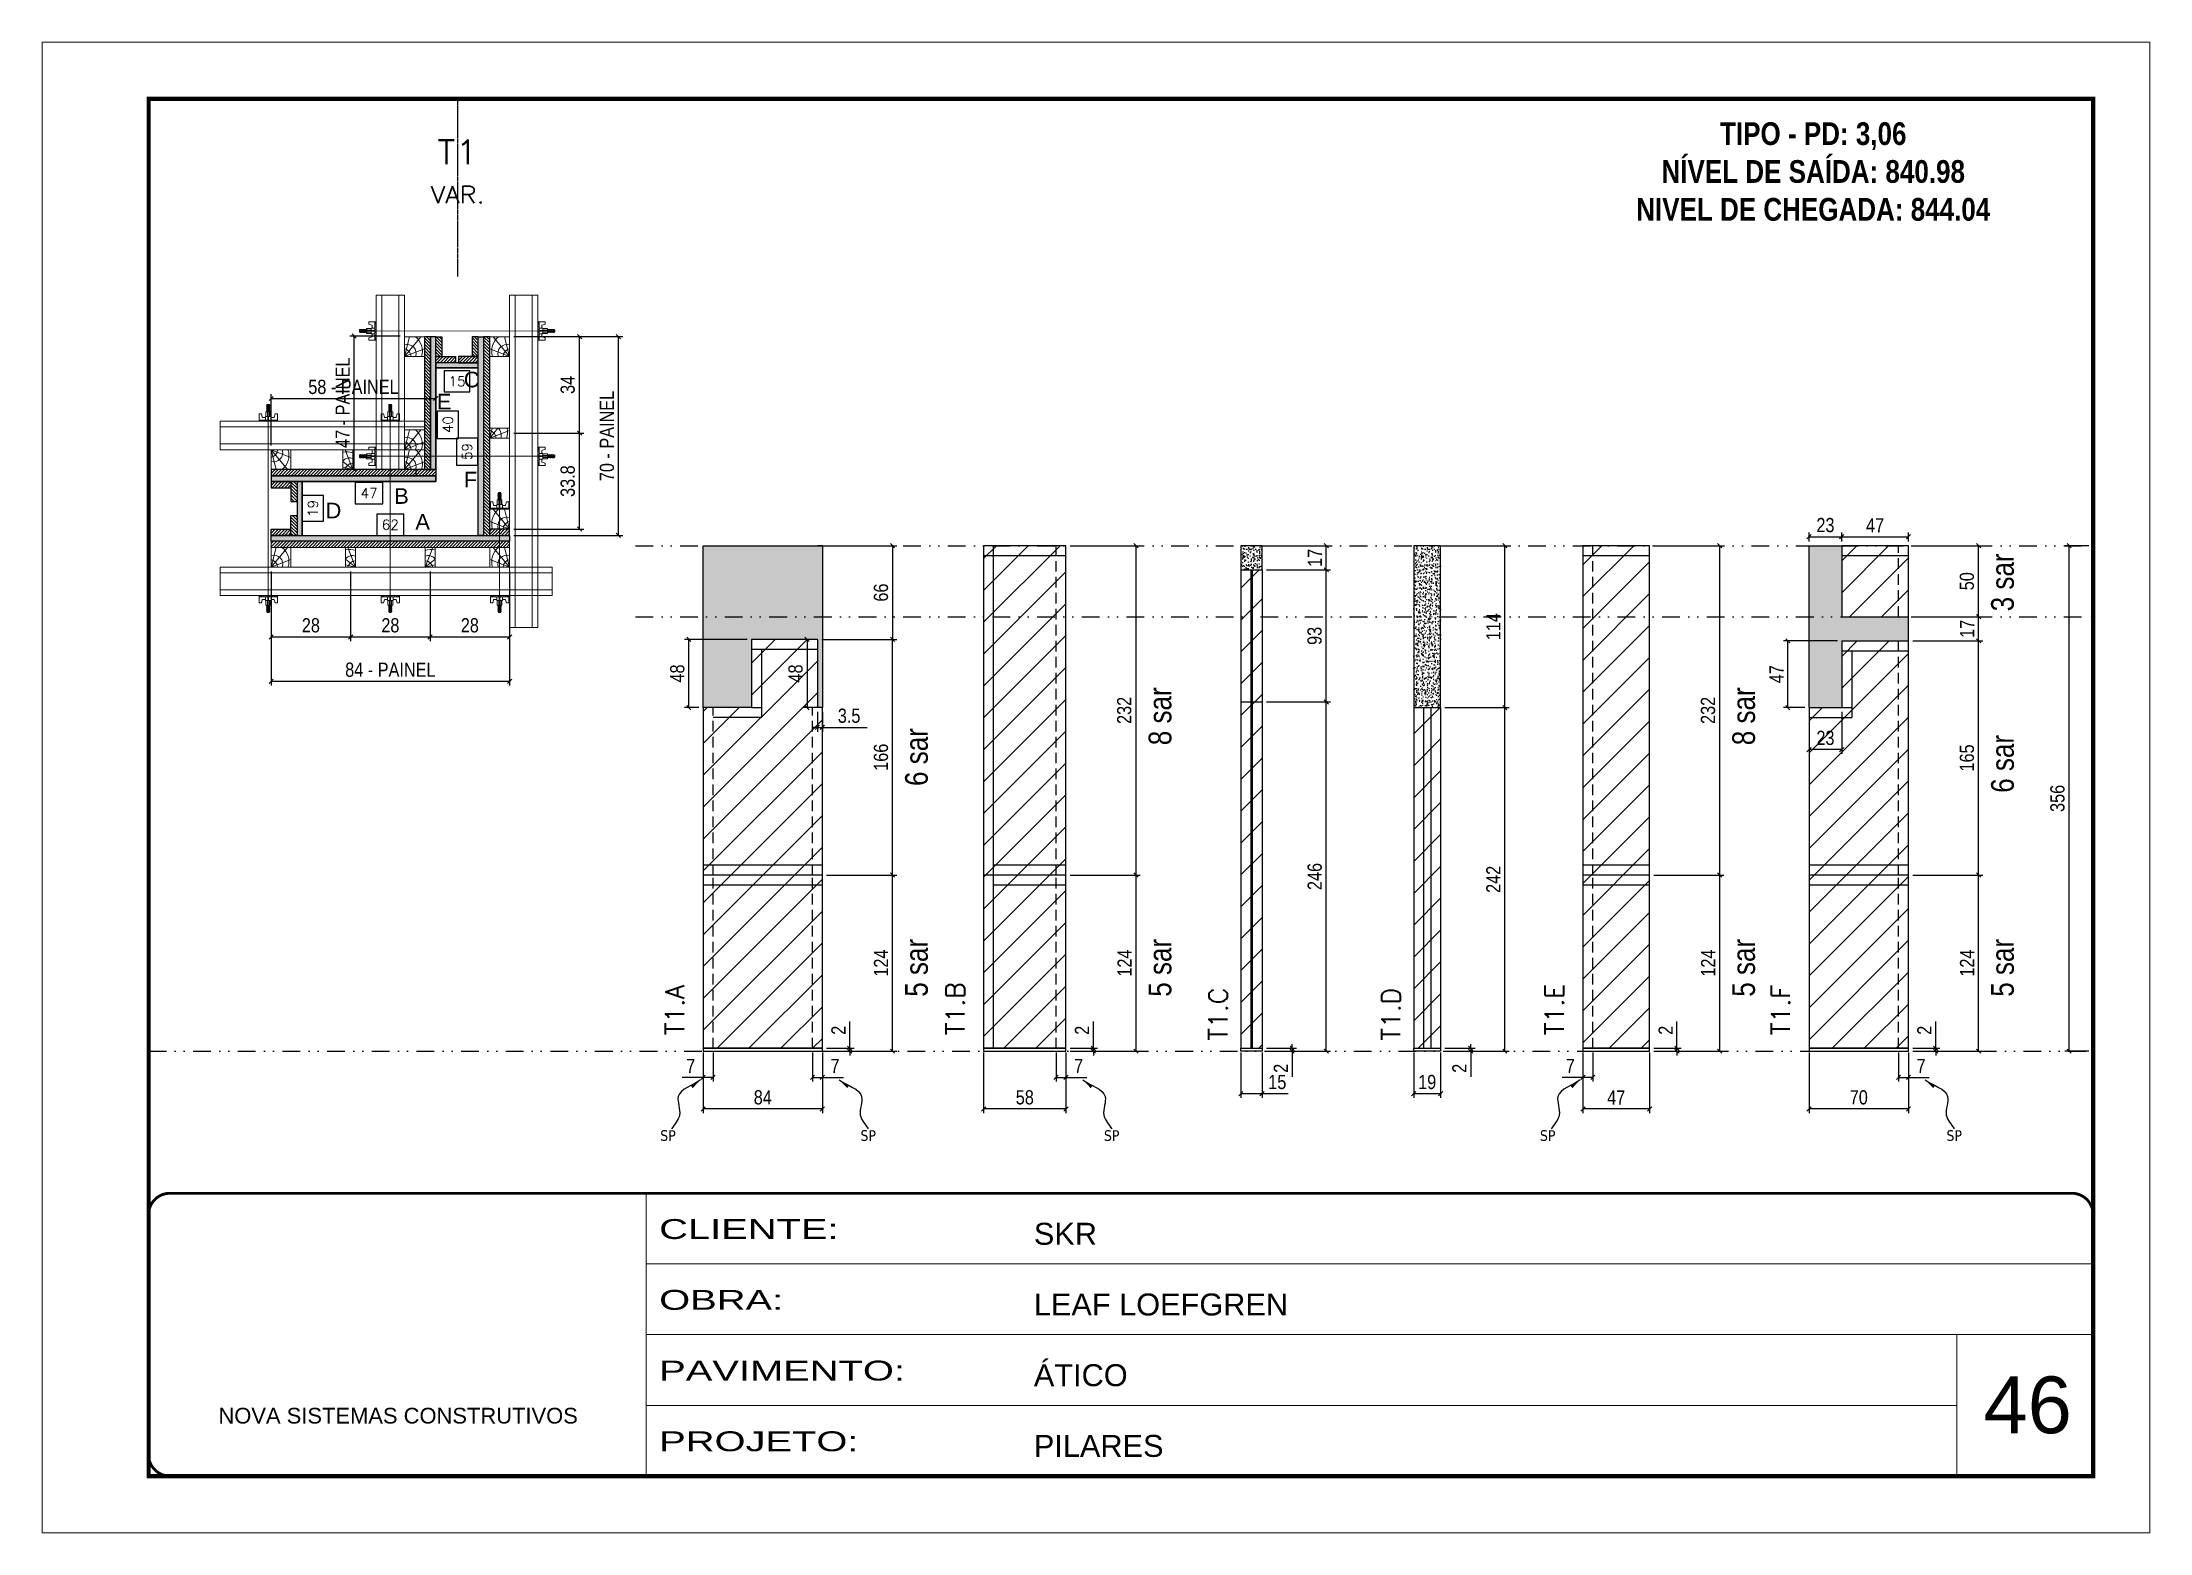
# Model space of a CAD drawing. Extents: x 14400 to 27878, y -21631 to 6985.
# Drawn here: x 15998 to 17483, y -6700 to -5650 of the extents above; entities that cross this region are included whole.
import ezdxf
from ezdxf.enums import TextEntityAlignment as Align

# ---------------------------------------------------------------- set-up
doc = ezdxf.new("R2010")
doc.units = 0
for name, pattern in [('CONTINUO', [0]), ('DASHED', [0.75, 0.5, -0.25]), ('DIVIDE2', [0.625, 0.25, -0.125, 0, -0.125, 0, -0.125]), ('HIDDEN', [0.375, 0.25, -0.125])]:
    doc.linetypes.add(name, pattern=pattern)
for name, color, linetype, lineweight in [('CARIMBO', 255, 'Continuous', 9), ('Folhas', 255, 'Continuous', 9), ('Hachura', 251, 'Continuous', 9), ('Madeira', 126, 'Continuous', 18), ('Perfil Metálico', 224, 'Continuous', 18), ('SARRAFO DE PRESSAO', 251, 'DASHED', 9), ('Texto Seção', 7, 'Continuous', 15)]:
    doc.layers.add(name, color=color, linetype=linetype, lineweight=lineweight)
for name, color, linetype in [('CHAPA', 1, 'Continuous'), ('COTA', 241, 'Continuous'), ('MEIO_PONT', 93, 'Continuous'), ('NOMENCLATURA', 7, 'Continuous'), ('Nível', 160, 'Continuous'), ('Painéis', 200, 'Continuous'), ('SARR_2.2x7', 40, 'Continuous'), ('SARRAFO', 251, 'Continuous'), ('texto', 7, 'Continuous'), ('Texto de Titulo', 7, 'Continuous'), ('Texto Qtd Sarr', 242, 'Continuous'), ('TEXTO_GERAL', 7, 'Continuous')]:
    doc.layers.add(name, color=color, linetype=linetype)
doc.styles.add('ARIAL', font='arial.ttf')
doc.styles.add('ARIAL_NARROW', font='ARIALN.TTF', dxfattribs={"height": 0.2})
doc.styles.add('COTA TECNICA', font='techl___.ttf', dxfattribs={"height": 10})
doc.styles.add('COTA TECNICA 2X', font='techl___.ttf', dxfattribs={"height": 10})
doc.styles.add('COTA TECNICA-50', font='techl___.ttf', dxfattribs={"height": 10})
doc.styles.add('REGUA-120', font='ROMANS.shx', dxfattribs={"height": 15})
doc.styles.add('ROMANC', font='techb___.ttf', dxfattribs={"height": 2.5})
doc.styles.add('ROMANS', font='romans.shx')
doc.styles.get("Standard").update_dxf_attribs({"font": 'arial.ttf'})
doc.styles.add('Tecnologia', font='')
doc.styles.get('Tecnologia').set_extended_font_data('Forgotten Futurist')
doc.dimstyles.new('COTA PAINEL-50', dxfattribs={"dimtxt": 10, "dimasz": 3, "dimexe": 3, "dimexo": 3, "dimgap": 3, "dimtad": 1, "dimdec": 1, "dimzin": 12, "dimdsep": 46, "dimtxsty": 'COTA TECNICA-50', "dimblk1": 'OBLIQUE', "dimblk2": 'OBLIQUE', "dimsah": 1, "dimcen": 0.9, "dimclrd": 4, "dimclre": 4, "dimclrt": 240, "dimadec": 1, "dimazin": 3, "dimtfac": 1, "dimtdec": 1, "dimtmove": 0, "dimatfit": 3, "dimfxl": 1, "dimtolj": 1, "dimtzin": 12, "dimarcsym": 0})
doc.dimstyles.new('PAINEL', dxfattribs={"dimtxt": 10, "dimasz": 3, "dimexe": 3, "dimexo": 3, "dimgap": 3, "dimtad": 1, "dimdec": 1, "dimzin": 12, "dimdsep": 46, "dimtxsty": 'COTA TECNICA', "dimblk1": 'OBLIQUE', "dimblk2": 'OBLIQUE', "dimsah": 1, "dimcen": 0.9, "dimclrd": 4, "dimclre": 4, "dimclrt": 240, "dimadec": 1, "dimazin": 3, "dimtfac": 1, "dimtdec": 1, "dimtmove": 0, "dimatfit": 3, "dimfxl": 1, "dimtolj": 1, "dimtzin": 12, "dimarcsym": 0})
doc.dimstyles.new('SECAO PILAR', dxfattribs={"dimtxt": 10, "dimasz": 3, "dimexe": 3, "dimexo": 3, "dimgap": 3, "dimtad": 1, "dimdec": 1, "dimlfac": 0.5, "dimzin": 12, "dimdsep": 46, "dimtxsty": 'COTA TECNICA 2X', "dimblk1": 'OBLIQUE', "dimblk2": 'OBLIQUE', "dimsah": 1, "dimcen": 0.9, "dimclrd": 256, "dimclre": 256, "dimclrt": 256, "dimadec": 1, "dimazin": 3, "dimtfac": 1, "dimtdec": 1, "dimtmove": 0, "dimatfit": 3, "dimfxl": 1, "dimtolj": 1, "dimtzin": 12, "dimarcsym": 0})
doc.dimstyles.new('SECÇÃO 2', dxfattribs={"dimtxt": 7, "dimasz": 6, "dimexe": 0.18, "dimexo": 2, "dimgap": -4, "dimtad": 3, "dimdec": 1, "dimlfac": 0.5, "dimzin": 12, "dimdsep": 46, "dimtxsty": 'ROMANS', "dimblk": 'ARCHTICK', "dimcen": 0.09, "dimse1": 1, "dimse2": 1, "dimsd1": 1, "dimsd2": 1, "dimclrd": 180, "dimclre": 5, "dimclrt": 1, "dimadec": 0, "dimazin": 3, "dimtfac": 1, "dimtdec": 1, "dimtofl": 0, "dimtmove": 0, "dimatfit": 3, "dimldrblk": 'ARCHTICK', "dimfxl": 1, "dimtolj": 1, "dimtzin": 0, "dimarcsym": 0})
doc.dimstyles.get("Standard").update_dxf_attribs({"dimtxt": 0.18, "dimasz": 0.18, "dimexe": 0.18, "dimexo": 0.0625, "dimgap": 0.09, "dimtad": 0, "dimtih": 1, "dimtoh": 1, "dimdec": 4, "dimzin": 0, "dimdsep": 46, "dimtxsty": 'Standard', "dimcen": 0.09, "dimadec": 0, "dimazin": 0, "dimtfac": 1, "dimtdec": 4, "dimtofl": 0, "dimtmove": 0, "dimatfit": 3, "dimfxl": 1, "dimtolj": 1, "dimtzin": 0, "dimarcsym": 0})
pattern_1 = [(225, (7035.8202, -28888.4524), (1.12253202, -1.12253202), [])]
pattern_2 = [(315, (39069.5802, -15449.996), (1.12253202, 1.12253202), [])]
pattern_3 = [(135, (-6623.6361, 3266.9076), (-1.12253202, -1.12253202), [])]
pattern_4 = [(45, (25413.7238, 17028.364), (-1.12253202, 1.12253202), [])]
pattern_5 = [(225, (7035.8202, -28880.0524), (1.12253202, -1.12253202), [])]
pattern_6 = [(50, (-1585, 0), (5.4655401, -0.4781726), [0.5715, -6.2865]), (355, (-1585, 0), (-1.0573026, 5.7317054), [0.4572, -5.0292175]), (100.451445, (-1584.5445, -0.04), (4.4082374, 5.2535326), [0.4857003, -5.3427073]), (46.1842, (-1585, 1.524), (8.1323712, -1.2612698), [0.85725, -9.42975]), (96.635558, (-1584.322, 1.419), (7.122124, 7.4227837), [0.7285507, -8.0140682]), (351.18415, (-1585, 1.524), (7.122124, 7.4227837), [0.685799, -7.543792]), (21, (-1584.238, 1.143), (4.5484317, -3.0679559), [0.5715, -6.2865]), (326, (-1584.238, 1.143), (1.8540609, 5.525639), [0.4572, -5.0292]), (71.451445, (-1583.859, 0.8873), (6.4024926, 2.457683), [0.4857003, -5.3426981]), (37.5, (-1585, 0), (0.0926581, 2.53665117), [0, -4.96824, 0, -5.1054, 0, -5.04825]), (7.5, (-1585, 0), (2.00458988, 3.00541724), [0, -2.91084, 0, -4.85394, 0, -1.92405]), (327.5, (-1586.6993, 0), (4.06771786, -0.17186232), [0, -1.905, 0, -5.9436, 0, -7.8867]), (317.5, (-1587.4613, 0), (4.44387544, 0.7627947), [0, -2.4765, 0, -3.94716, 0, -5.6007])]

msp = doc.modelspace()

# ---------------------------------------------------------------- texts
at = {"layer": 'CARIMBO', "style": 'ARIAL'}
msp.add_text('46', height=40, dxfattribs=at).set_placement((17366.328, -6629.455))
at = {"layer": 'NOMENCLATURA', "style": 'ARIAL_NARROW'}
for s, p in [('3 sar', (17387.63, -6050.489)), ('8 sar', (16794.044, -6144.82)), ('8 sar', (17205.25, -6144.82)), ('6 sar', (16622.463, -6173.537)), ('6 sar', (17387.63, -6178.32)), ('5 sar', (16622.463, -6321.992)), ('5 sar', (16794.044, -6321.992)), ('5 sar', (17205.25, -6321.992)), ('5 sar', (17387.63, -6321.992))]:
    msp.add_text(s, height=16, rotation=90, dxfattribs=at).set_placement(p)
at = {"layer": 'NOMENCLATURA', "color": 2, "insert": (17246.306, -5706.014), "char_height": 16, "attachment_point": 2, "style": 'ROMANC'}
msp.add_mtext_dynamic_manual_height_columns('TIPO - PD: 3,06\\PNÍVEL DE SAÍDA: 840.98\\PNIVEL DE CHEGADA: 844.04', width=432.35115, gutter_width=1, heights=[0], dxfattribs=at)
at = {"layer": 'texto', "color": 0, "char_height": 7.5, "attachment_point": 5}
for insert in [(16439.443, -6419.807), (16580.467, -6419.807), (16752.049, -6419.807), (17059.23, -6419.807), (17345.634, -6419.807)]:
    msp.add_mtext('{\\fTahoma|b0|i0|c0|p34;\\C4;SP}', dxfattribs=dict(at, insert=insert))
at = {"layer": 'Texto Seção', "char_height": 13, "attachment_point": 7, "rotation": 90, "style": 'REGUA-120'}
for s, insert, width in [('T1.A', (16450.749, -6349.064), 285.32988), ('T1.B', (16648.331, -6349.064), 285.32988), ('T1.C', (16833.579, -6352.904), 370.6998), ('T1.D', (16955.352, -6352.904), 370.6998), ('T1.E', (17070.537, -6349.064), 285.32988), ('T1.F', (17229.916, -6349.064), 285.32988)]:
    msp.add_mtext(s, dxfattribs=dict(at, insert=insert, width=width))
at = {"layer": 'TEXTO_GERAL', "style": 'ARIAL'}
for s, p in [('C', (16301.039, -5887.24)), ('E', (16281.72, -5902.778)), ('F', (16300.353, -5957.728)), ('B', (16251.673, -5969.295)), ('D', (16203.702, -5979.512)), ('A', (16266.543, -5987.465))]:
    msp.add_text(s, height=11, dxfattribs=at).set_placement(p, align=Align.MIDDLE_CENTER)

# ---------------------------------------------------------------- blocks, each defined once
blk = doc.blocks.new('9999999999')
at = {"color": 30, "linetype": 'CONTINUO'}
for p, q in [((98564.6, 34230.2), (98564.6, 34429.4)), ((98564.6, 34379.6), (99584, 34379.6)), ((98564.6, 34329.8), (99488, 34329.8)), ((99584, 34329.8), (99488, 34329.8)), ((99488, 34329.8), (99488, 34230.2)), ((98564.6, 34280), (99488, 34280))]:
    blk.add_line(p, q, dxfattribs=at)
at = {"color": 30, "linetype": 'CONTINUO', "const_width": 2}
blk.add_lwpolyline([(99584, 34230.2), (99584, 34414.4, 0.414214), (99569, 34429.4), (98229, 34429.4, 0.414214), (98214, 34414.4), (98214, 34245.2, 0.414214), (98229, 34230.2), (99584, 34230.2)], format="xyb", dxfattribs=at)
at = {"layer": 'Folhas'}
blk.add_lwpolyline([(98139, 34190.2), (99624, 34190.2), (99624, 35240.2), (98139, 35240.2)], close=True, dxfattribs=at)
at = {"layer": 'Folhas', "color": 30, "const_width": 3}
blk.add_lwpolyline([(98214, 34230.2), (99584, 34230.2), (99584, 35200.2), (98214, 35200.2)], close=True, dxfattribs=at)
at = {"color": 7, "linetype": 'Continuous', "ltscale": 5, "style": 'ARIAL'}
for s, height, p in [('SKR', 15.48, (98837.7, 34393.1)), ('LEAF LOEFGREN', 15.483, (98837.7, 34343.3)), ('ÁTICO', 15.48, (98837.7, 34293.5)), ('NOVA SISTEMAS CONSTRUTIVOS', 11.059, (98263.2, 34267.2)), ('PILARES', 15.48, (98837.7, 34243.7))]:
    blk.add_text(s, height=height, dxfattribs=at).set_placement(p)
at = {"layer": 'Folhas', "color": 7, "style": 'Tecnologia', "width": 1.5}
for s, p in [('CLIENTE:', (98573.7, 34397.2)), ('OBRA:', (98573.7, 34347.3)), ('PAVIMENTO:', (98573.7, 34297.5)), ('PROJETO:', (98573.7, 34247.7))]:
    blk.add_text(s, height=14, dxfattribs=at).set_placement(p)
blk = doc.blocks.new('PONTALETE')
at = {"layer": 'Madeira'}
for q in [(2.71, 7), (7, 5.76), (7, 1.74)]:
    blk.add_line((0, 0), q, dxfattribs=at)
blk.add_lwpolyline([(0, 0), (7, 0), (7, 7), (0, 7)], close=True, dxfattribs=at)
for centre, radius, start, end in [((2.04, 0.06), 6.23, 37.28179, 109.09128), ((1.09, 0.9), 3.19, 343.60304, 109.98471), ((-0.21, -0.78), 3.09, 14.63219, 86.0383)]:
    blk.add_arc(centre, radius, start, end, dxfattribs=at)
blk = doc.blocks.new('*D2211')
at = {"layer": 'COTA', "color": 180, "lineweight": -2, "transparency": 16777216}
for p, q in [((16253.3, -5982), (16234.3, -5982)), ((16234.3, -5982), (16234.3, -5997)), ((16253.3, -5997), (16253.3, -5982)), ((16234.3, -5997), (16253.3, -5997))]:
    blk.add_line(p, q, dxfattribs=at)
at = {"layer": 'Defpoints', "color": 0, "transparency": 16777216}
for p in [(16181.8, -5997), (16305.8, -5997), (16305.8, -6001)]:
    blk.add_point(p, dxfattribs=at)
at = {"layer": 'COTA', "color": 1, "transparency": 16777216, "insert": (16243.8, -5989.5), "char_height": 7, "attachment_point": 5, "style": 'ROMANS'}
blk.add_mtext('\\A1;62', dxfattribs=at)
blk = doc.blocks.new('_ArchTick')
at = {"color": 0, "linetype": 'ByBlock', "const_width": 0.15}
blk.add_lwpolyline([(-0.5, -0.5), (0.5, 0.5)], dxfattribs=at)
blk = doc.blocks.new('*D2212')
at = {"layer": 'COTA', "color": 180, "lineweight": -2, "transparency": 16777216}
for p, q in [((16305.4, -5928.5), (16290.4, -5928.5)), ((16290.4, -5928.5), (16290.4, -5947.5)), ((16305.4, -5947.5), (16305.4, -5928.5)), ((16290.4, -5947.5), (16305.4, -5947.5))]:
    blk.add_line(p, q, dxfattribs=at)
at = {"layer": 'Defpoints', "color": 0, "transparency": 16777216}
for p in [(16305.8, -5879), (16309.4, -5879), (16305.8, -5997)]:
    blk.add_point(p, dxfattribs=at)
at = {"layer": 'COTA', "color": 1, "transparency": 16777216, "insert": (16297.9, -5938), "char_height": 7, "attachment_point": 5, "rotation": 90, "style": 'ROMANS'}
blk.add_mtext('\\A1;59', dxfattribs=at)
blk = doc.blocks.new('*D2213')
at = {"layer": 'COTA', "color": 180, "lineweight": -2, "transparency": 16777216}
for p, q in [((16291.8, -5909.4), (16276.8, -5909.4)), ((16276.8, -5909.4), (16276.8, -5928.7)), ((16291.8, -5928.7), (16291.8, -5909.4)), ((16276.8, -5928.7), (16291.8, -5928.7))]:
    blk.add_line(p, q, dxfattribs=at)
at = {"layer": 'Defpoints', "color": 0, "transparency": 16777216}
for p in [(16275.8, -5879), (16295.8, -5879), (16275.8, -5959)]:
    blk.add_point(p, dxfattribs=at)
at = {"layer": 'COTA', "color": 1, "transparency": 16777216, "insert": (16284.3, -5919), "char_height": 7, "attachment_point": 5, "rotation": 90, "style": 'ROMANS'}
blk.add_mtext('\\A1;40', dxfattribs=at)
blk = doc.blocks.new('*D2214')
at = {"layer": 'COTA', "color": 180, "lineweight": -2, "transparency": 16777216}
for p, q in [((16238.4, -5959.8), (16219.1, -5959.8)), ((16219.1, -5959.8), (16219.1, -5974.8)), ((16238.4, -5974.8), (16238.4, -5959.8)), ((16219.1, -5974.8), (16238.4, -5974.8))]:
    blk.add_line(p, q, dxfattribs=at)
at = {"layer": 'Defpoints', "color": 0, "transparency": 16777216}
for p in [(16181.8, -5959), (16275.8, -5959), (16275.8, -5978.8)]:
    blk.add_point(p, dxfattribs=at)
at = {"layer": 'COTA', "color": 1, "transparency": 16777216, "insert": (16228.8, -5967.3), "char_height": 7, "attachment_point": 5, "style": 'ROMANS'}
blk.add_mtext('\\A1;47', dxfattribs=at)
blk = doc.blocks.new('*D2215')
at = {"layer": 'COTA', "color": 180, "lineweight": -2, "transparency": 16777216}
for p, q in [((16299.9, -5881), (16281.6, -5881)), ((16281.6, -5881), (16281.6, -5896)), ((16299.9, -5896), (16299.9, -5881)), ((16281.6, -5896), (16299.9, -5896))]:
    blk.add_line(p, q, dxfattribs=at)
at = {"layer": 'Defpoints', "color": 0, "transparency": 16777216}
for p in [(16275.8, -5879), (16305.8, -5879), (16275.8, -5900)]:
    blk.add_point(p, dxfattribs=at)
at = {"layer": 'COTA', "color": 1, "transparency": 16777216, "insert": (16290.8, -5888.5), "char_height": 7, "attachment_point": 5, "style": 'ROMANS'}
blk.add_mtext('\\A1;15', dxfattribs=at)
blk = doc.blocks.new('*D2216')
at = {"layer": 'COTA', "color": 180, "lineweight": -2, "transparency": 16777216}
for p, q in [((16196.7, -5969), (16181.7, -5969)), ((16181.7, -5969), (16181.7, -5987)), ((16196.7, -5987), (16196.7, -5969)), ((16181.7, -5987), (16196.7, -5987))]:
    blk.add_line(p, q, dxfattribs=at)
at = {"layer": 'Defpoints', "color": 0, "transparency": 16777216}
for p in [(16181.8, -5959), (16181.8, -5997), (16200.7, -5997)]:
    blk.add_point(p, dxfattribs=at)
at = {"layer": 'COTA', "color": 1, "transparency": 16777216, "insert": (16189.2, -5978), "char_height": 7, "attachment_point": 5, "rotation": 90, "style": 'ROMANS'}
blk.add_mtext('\\A1;19', dxfattribs=at)
blk = doc.blocks.new('C')
at = {"layer": 'Hachura', "color": 0}
for p, q in [((0, 3.22), (0, -3.22)), ((0.45, 3.22), (0, 3.22)), ((0.46, 3.16), (0, 3.16)), ((0.46, 3.05), (0, 3.05)), ((0.46, 2.88), (0, 2.88)), ((0, 2.75), (0, -1.16)), ((0.46, 2.65), (0, 2.65)), ((0.46, 2.23), (0, 2.23)), ((0.46, 1.51), (0, 1.51)), ((0.39, 0.49), (0.17, 0.49)), ((0.45, -3.23), (0.45, 3.22)), ((0.45, 3.22), (2.58, 3.22)), ((1.74, 0.97), (0.45, 0.97)), ((1.45, 0.1), (0.45, 0.1)), ((1.35, 1.94), (1.35, 0.96)), ((2.58, 2.39), (1.47, 2.09)), ((1.74, -0.97), (1.74, 0.97)), ((1.74, 0.97), (1.74, 0.84)), ((1.74, 0.97), (1.74, 0.84)), ((1.74, 0.84), (3.35, 0.84)), ((3.35, 0.45), (1.74, 0.45)), ((2.58, 3.22), (2.58, 2.39)), ((3.32, 0.84), (3.32, -0.84)), ((3.35, 0.84), (3.35, -0.84)), ((3.68, 0.45), (3.35, 0.45)), ((3.84, -0.52), (3.35, 0.45)), ((3.35, 0.06), (3.67, -0.57)), ((3.68, 0.45), (4.16, -0.52)), ((3.72, 0.5), (4.25, -0.57)), ((4.37, -0.55), (3.83, 0.53)), ((4.15, 0.45), (3.93, 0.45)), ((4.42, -0.52), (3.93, 0.45)), ((4.15, 0.45), (4.26, 0.45)), ((4.26, 0.45), (4.74, -0.52)), ((4.3, 0.5), (4.83, -0.57)), ((4.95, -0.55), (4.41, 0.53)), ((4.51, 0.45), (4.84, 0.45)), ((5, -0.52), (4.51, 0.45)), ((4.84, 0.45), (5.32, -0.52)), ((4.88, 0.5), (5.41, -0.57)), ((5.53, -0.55), (4.99, 0.53)), ((5.58, -0.52), (5.09, 0.45)), ((5.42, 0.45), (5.09, 0.45)), ((5.58, -0.52), (5.09, 0.45)), ((5.42, 0.45), (5.74, -0.19)), ((5.46, 0.5), (5.74, -0.07)), ((5.74, 0.19), (5.57, 0.53)), ((5.74, 0.32), (5.68, 0.45)), ((5.68, 0.45), (5.74, 0.45)), ((5.74, 0.45), (5.9, 0.29)), ((5.74, 0.45), (5.74, -0.52)), ((5.9, -0.36), (5.9, 0.29)), ((0.45, 0), (0, 0)), ((0.46, -1.52), (0, -1.52)), ((0.46, -2.23), (0, -2.23)), ((0.46, -2.65), (0, -2.65)), ((0.46, -2.88), (0, -2.88)), ((0.46, -3.05), (0, -3.05)), ((0.46, -3.16), (0, -3.16)), ((0, -3.22), (2.57, -3.22)), ((0.08, -0.48), (0.29, -0.48)), ((0.29, -0.48), (0.4, -0.48)), ((0.45, 0), (0.45, -0.97)), ((0.45, -0.16), (1.45, -0.16)), ((0.45, -0.65), (0.45, -0.32)), ((0.45, -3.23), (0.45, -0.65)), ((0.45, -0.97), (1.74, -0.97)), ((1.35, -1.94), (1.35, -0.97)), ((2.58, -2.39), (1.47, -2.1)), ((3.35, -0.32), (1.74, -0.32)), ((3.35, -0.84), (1.74, -0.84)), ((2.58, -3.23), (2.58, -2.39)), ((3.35, -0.07), (3.58, -0.52)), ((3.35, -0.52), (3.58, -0.52)), ((3.84, -0.52), (4.16, -0.52)), ((4.42, -0.52), (4.74, -0.52)), ((4.63, -0.52), (4.74, -0.52)), ((5, -0.52), (5.32, -0.52)), ((5.58, -0.52), (5.74, -0.52)), ((5.74, -0.52), (5.9, -0.36)), ((5.74, -0.52), (5.74, -0.52))]:
    blk.add_line(p, q, dxfattribs=at)
for centre, radius, start, end in [((1.52, 1.94), 0.161, 104.74356, 180), ((1.44, -0.03), 0.129, 272.69497, 87.30503), ((3.81, 0.39), 0.143, 25.56881, 154.43119), ((4.39, 0.39), 0.143, 25.56881, 154.43119), ((4.97, 0.39), 0.143, 25.56881, 154.43119), ((5.55, 0.39), 0.143, 25.56881, 154.43119), ((0.17, -0.37), 0.174, 221.74404, 317.85924), ((1.52, -1.94), 0.161, 180, 255.25644), ((3.71, -0.4), 0.174, 222.14076, 318.25596), ((4.29, -0.4), 0.174, 222.14076, 318.25596), ((4.87, -0.4), 0.174, 222.14076, 318.25596), ((5.45, -0.4), 0.174, 222.14076, 318.25596), ((5.61, -0.4), 0.174, 317.85924, 318.25596)]:
    blk.add_arc(centre, radius, start, end, dxfattribs=at)
blk = doc.blocks.new('titulo1')
at = {"layer": 'Defpoints', "color": 252, "linetype": 'HIDDEN', "ltscale": 2}
blk.add_line((0, 0), (0, 125), dxfattribs=at)
at = {"layer": 'Defpoints', "style": 'ROMANS', "oblique": 15}
blk.add_attdef('FOLHA', text='', height=10, dxfattribs=at).set_placement((0, 15.6), align=Align.MIDDLE_CENTER)
at = {"layer": 'Texto Qtd Sarr', "color": 3, "style": 'ROMANS', "oblique": 15}
for tag, height, p in [('TITULO', 17, (0, 71.4)), ('SEÇÃO', 12, (0, 41.5))]:
    blk.add_attdef(tag, text='', height=height, dxfattribs=at).set_placement(p, align=Align.MIDDLE_CENTER)
blk = doc.blocks.new('_Oblique')
at = {"color": 0, "linetype": 'ByBlock', "lineweight": -2}
blk.add_line((-0.5, -0.5), (0.5, 0.5), dxfattribs=at)
blk = doc.blocks.new('*D2250')
at = {"layer": 'COTA', "color": 4, "lineweight": -2, "transparency": 16777216}
for p, q in [((17440.5, -6004.3), (17423.6, -6004.3)), ((17426.6, -6360.3), (17426.6, -6004.3)), ((17440.5, -6360.3), (17423.6, -6360.3))]:
    blk.add_line(p, q, dxfattribs=at)
at = {"layer": 'Defpoints', "color": 0, "transparency": 16777216}
for p in [(17426.6, -6004.3), (17443.5, -6004.3), (17443.5, -6360.3)]:
    blk.add_point(p, dxfattribs=at)
at = {"layer": 'COTA', "color": 4, "lineweight": -2, "transparency": 16777216, "xscale": 3, "yscale": 3, "zscale": 3}
for p, rotation in [((17426.6, -6004.3), 90), ((17426.6, -6360.3), 270)]:
    blk.add_blockref('_Oblique', p, dxfattribs=dict(at, rotation=rotation))
at = {"layer": 'COTA', "color": 240, "transparency": 16777216, "insert": (17418.4, -6182.3), "char_height": 10, "attachment_point": 5, "rotation": 90, "style": 'COTA TECNICA'}
blk.add_mtext('\\A1;356', dxfattribs=at)
blk = doc.blocks.new('*D2251')
at = {"layer": 'COTA', "color": 4, "lineweight": -2, "transparency": 16777216}
for p, q in [((16464.2, -6361.3), (16464.2, -6404)), ((16548.2, -6361.3), (16548.2, -6404)), ((16548.2, -6401), (16464.2, -6401))]:
    blk.add_line(p, q, dxfattribs=at)
at = {"layer": 'Defpoints', "color": 0, "transparency": 16777216}
for p in [(16464.2, -6358.3), (16548.2, -6358.3), (16464.2, -6401)]:
    blk.add_point(p, dxfattribs=at)
at = {"layer": 'COTA', "color": 4, "lineweight": -2, "transparency": 16777216, "xscale": 3, "yscale": 3, "zscale": 3, "rotation": 180}
blk.add_blockref('_Oblique', (16464.2, -6401), dxfattribs=at)
at = {"layer": 'COTA', "color": 4, "lineweight": -2, "transparency": 16777216, "xscale": 3, "yscale": 3, "zscale": 3}
blk.add_blockref('_Oblique', (16548.2, -6401), dxfattribs=at)
at = {"layer": 'COTA', "color": 240, "transparency": 16777216, "insert": (16506.2, -6392.9), "char_height": 10, "attachment_point": 5, "style": 'COTA TECNICA'}
blk.add_mtext('\\A1;84', dxfattribs=at)
blk = doc.blocks.new('*D2252')
at = {"layer": 'COTA', "color": 4, "lineweight": -2, "transparency": 16777216}
for p, q in [((16541.2, -6361.3), (16541.2, -6381.8)), ((16548.2, -6363.3), (16548.2, -6381.8)), ((16541.2, -6378.8), (16548.2, -6378.8)), ((16548.2, -6378.8), (16563, -6378.8))]:
    blk.add_line(p, q, dxfattribs=at)
at = {"layer": 'Defpoints', "color": 0, "transparency": 16777216}
for p in [(16541.2, -6358.3), (16548.2, -6360.3), (16548.2, -6378.8)]:
    blk.add_point(p, dxfattribs=at)
at = {"layer": 'COTA', "color": 4, "lineweight": -2, "transparency": 16777216, "xscale": 3, "yscale": 3, "zscale": 3, "rotation": 180}
blk.add_blockref('_Oblique', (16541.2, -6378.8), dxfattribs=at)
at = {"layer": 'COTA', "color": 4, "lineweight": -2, "transparency": 16777216, "xscale": 3, "yscale": 3, "zscale": 3}
blk.add_blockref('_Oblique', (16548.2, -6378.8), dxfattribs=at)
at = {"layer": 'COTA', "color": 240, "transparency": 16777216, "insert": (16557.1, -6370.8), "char_height": 10, "attachment_point": 5, "style": 'COTA TECNICA-50'}
blk.add_mtext('\\A1;7', dxfattribs=at)
blk = doc.blocks.new('*D2253')
at = {"layer": 'COTA', "color": 4, "lineweight": -2, "transparency": 16777216}
for p, q in [((16464.2, -6363.3), (16464.2, -6381.8)), ((16471.2, -6361.3), (16471.2, -6381.8)), ((16464.2, -6378.8), (16449.5, -6378.8)), ((16471.2, -6378.8), (16464.2, -6378.8))]:
    blk.add_line(p, q, dxfattribs=at)
at = {"layer": 'Defpoints', "color": 0, "transparency": 16777216}
for p in [(16464.2, -6360.3), (16471.2, -6358.3), (16464.2, -6378.8)]:
    blk.add_point(p, dxfattribs=at)
at = {"layer": 'COTA', "color": 4, "lineweight": -2, "transparency": 16777216, "xscale": 3, "yscale": 3, "zscale": 3, "rotation": 180}
blk.add_blockref('_Oblique', (16464.2, -6378.8), dxfattribs=at)
at = {"layer": 'COTA', "color": 4, "lineweight": -2, "transparency": 16777216, "xscale": 3, "yscale": 3, "zscale": 3}
blk.add_blockref('_Oblique', (16471.2, -6378.8), dxfattribs=at)
at = {"layer": 'COTA', "color": 240, "transparency": 16777216, "insert": (16455.4, -6370.8), "char_height": 10, "attachment_point": 5, "style": 'COTA TECNICA-50'}
blk.add_mtext('\\A1;7', dxfattribs=at)
blk = doc.blocks.new('*D2255')
at = {"layer": 'COTA', "color": 4, "linetype": 'ByBlock', "lineweight": -2, "transparency": 16777216}
for p, q in [((16551.2, -6236.3), (16600.6, -6236.3)), ((16597.6, -6360.3), (16597.6, -6236.3)), ((16551.2, -6360.3), (16600.6, -6360.3))]:
    blk.add_line(p, q, dxfattribs=at)
at = {"layer": 'Defpoints', "color": 0, "linetype": 'ByBlock', "transparency": 16777216}
for p in [(16548.2, -6236.3), (16597.6, -6236.3), (16548.2, -6360.3)]:
    blk.add_point(p, dxfattribs=at)
at = {"layer": 'COTA', "color": 4, "linetype": 'ByBlock', "lineweight": -2, "transparency": 16777216, "xscale": 3, "yscale": 3, "zscale": 3}
for p, rotation in [((16597.6, -6236.3), 90), ((16597.6, -6360.3), 270)]:
    blk.add_blockref('_Oblique', p, dxfattribs=dict(at, rotation=rotation))
at = {"layer": 'COTA', "color": 240, "linetype": 'ByBlock', "transparency": 16777216, "insert": (16589.5, -6298.3), "char_height": 10, "attachment_point": 5, "rotation": 90, "style": 'COTA TECNICA'}
blk.add_mtext('\\A1;124', dxfattribs=at)
blk = doc.blocks.new('*D2254')
at = {"layer": 'COTA', "color": 4, "lineweight": -2, "transparency": 16777216}
for p, q in [((16567.5, -6358.3), (16567.5, -6339.5)), ((16551.2, -6358.3), (16570.5, -6358.3)), ((16551.2, -6360.3), (16570.5, -6360.3)), ((16567.5, -6360.3), (16567.5, -6358.3)), ((16567.5, -6360.3), (16567.5, -6363.3))]:
    blk.add_line(p, q, dxfattribs=at)
at = {"layer": 'Defpoints', "color": 0, "transparency": 16777216}
for p in [(16548.2, -6358.3), (16548.2, -6360.3), (16567.5, -6360.3)]:
    blk.add_point(p, dxfattribs=at)
at = {"layer": 'COTA', "color": 4, "lineweight": -2, "transparency": 16777216, "xscale": 3, "yscale": 3, "zscale": 3}
for p, rotation in [((16567.5, -6358.3), 270), ((16567.5, -6360.3), 90)]:
    blk.add_blockref('_Oblique', p, dxfattribs=dict(at, rotation=rotation))
at = {"layer": 'COTA', "color": 240, "transparency": 16777216, "insert": (16559.5, -6345.6), "char_height": 10, "attachment_point": 5, "rotation": 90, "style": 'COTA TECNICA-50'}
blk.add_mtext('\\A1;2', dxfattribs=at)
blk = doc.blocks.new('*D2256')
at = {"layer": 'COTA', "color": 4, "linetype": 'ByBlock', "lineweight": -2, "transparency": 16777216}
for p, q in [((16551.2, -6236.3), (16600.6, -6236.3)), ((16597.6, -6360.3), (16597.6, -6236.3)), ((16551.2, -6360.3), (16600.6, -6360.3))]:
    blk.add_line(p, q, dxfattribs=at)
at = {"layer": 'Defpoints', "color": 0, "linetype": 'ByBlock', "transparency": 16777216}
for p in [(16548.2, -6236.3), (16597.6, -6236.3), (16548.2, -6360.3)]:
    blk.add_point(p, dxfattribs=at)
at = {"layer": 'COTA', "color": 4, "linetype": 'ByBlock', "lineweight": -2, "transparency": 16777216, "xscale": 3, "yscale": 3, "zscale": 3}
for p, rotation in [((16597.6, -6236.3), 90), ((16597.6, -6360.3), 270)]:
    blk.add_blockref('_Oblique', p, dxfattribs=dict(at, rotation=rotation))
at = {"layer": 'COTA', "color": 240, "linetype": 'ByBlock', "transparency": 16777216, "insert": (16589.5, -6298.3), "char_height": 10, "attachment_point": 5, "rotation": 90, "style": 'COTA TECNICA'}
blk.add_mtext('\\A1;124', dxfattribs=at)
blk = doc.blocks.new('*D2257')
at = {"layer": 'COTA', "color": 4, "lineweight": -2, "transparency": 16777216}
for p, q in [((16547.7, -6070.3), (16600.6, -6070.3)), ((16597.6, -6236.3), (16597.6, -6070.3)), ((16551.2, -6236.3), (16600.6, -6236.3))]:
    blk.add_line(p, q, dxfattribs=at)
at = {"layer": 'Defpoints', "color": 0, "transparency": 16777216}
for p in [(16544.7, -6070.3), (16597.6, -6070.3), (16548.2, -6236.3)]:
    blk.add_point(p, dxfattribs=at)
at = {"layer": 'COTA', "color": 4, "lineweight": -2, "transparency": 16777216, "xscale": 3, "yscale": 3, "zscale": 3}
for p, rotation in [((16597.6, -6070.3), 90), ((16597.6, -6236.3), 270)]:
    blk.add_blockref('_Oblique', p, dxfattribs=dict(at, rotation=rotation))
at = {"layer": 'COTA', "color": 240, "transparency": 16777216, "insert": (16589.5, -6153.3), "char_height": 10, "attachment_point": 5, "rotation": 90, "style": 'COTA TECNICA'}
blk.add_mtext('\\A1;166', dxfattribs=at)
blk = doc.blocks.new('*D2258')
at = {"layer": 'COTA', "color": 4, "lineweight": -2, "transparency": 16777216}
for p, q in [((16551.2, -6004.3), (16600.6, -6004.3)), ((16597.6, -6004.3), (16597.6, -6070.3)), ((16547.7, -6070.3), (16600.6, -6070.3))]:
    blk.add_line(p, q, dxfattribs=at)
at = {"layer": 'Defpoints', "color": 0, "transparency": 16777216}
for p in [(16548.2, -6004.3), (16544.7, -6070.3), (16597.6, -6070.3)]:
    blk.add_point(p, dxfattribs=at)
at = {"layer": 'COTA', "color": 4, "lineweight": -2, "transparency": 16777216, "xscale": 3, "yscale": 3, "zscale": 3}
for p, rotation in [((16597.6, -6004.3), 90), ((16597.6, -6070.3), 270)]:
    blk.add_blockref('_Oblique', p, dxfattribs=dict(at, rotation=rotation))
at = {"layer": 'COTA', "color": 240, "transparency": 16777216, "insert": (16589.5, -6037.3), "char_height": 10, "attachment_point": 5, "rotation": 90, "style": 'COTA TECNICA'}
blk.add_mtext('\\A1;66', dxfattribs=at)
blk = doc.blocks.new('*D2259')
at = {"layer": 'COTA', "lineweight": -2, "transparency": 16777216}
for p, q in [((16159.8, -6022.4), (16159.8, -6102.8)), ((16327.8, -6022.4), (16327.8, -6102.8)), ((16159.8, -6099.8), (16327.8, -6099.8))]:
    blk.add_line(p, q, dxfattribs=at)
at = {"layer": 'Defpoints', "color": 0, "transparency": 16777216}
for p in [(16159.8, -6019.4), (16327.8, -6019.4), (16327.8, -6099.8)]:
    blk.add_point(p, dxfattribs=at)
at = {"layer": 'COTA', "lineweight": -2, "transparency": 16777216, "xscale": 3, "yscale": 3, "zscale": 3, "rotation": 180}
blk.add_blockref('_Oblique', (16159.8, -6099.8), dxfattribs=at)
at = {"layer": 'COTA', "lineweight": -2, "transparency": 16777216, "xscale": 3, "yscale": 3, "zscale": 3}
blk.add_blockref('_Oblique', (16327.8, -6099.8), dxfattribs=at)
at = {"layer": 'COTA', "transparency": 16777216, "insert": (16243.8, -6091.7), "char_height": 10, "attachment_point": 5, "style": 'COTA TECNICA 2X'}
blk.add_mtext('\\A1;84 - PAINEL', dxfattribs=at)
blk = doc.blocks.new('*D2260')
at = {"layer": 'COTA', "lineweight": -2, "transparency": 16777216}
for p, q in [((16330.8, -5857), (16407.5, -5857)), ((16404.5, -5997), (16404.5, -5857)), ((16330.8, -5997), (16407.5, -5997))]:
    blk.add_line(p, q, dxfattribs=at)
at = {"layer": 'Defpoints', "color": 0, "transparency": 16777216}
for p in [(16327.8, -5857), (16404.5, -5857), (16327.8, -5997)]:
    blk.add_point(p, dxfattribs=at)
at = {"layer": 'COTA', "lineweight": -2, "transparency": 16777216, "xscale": 3, "yscale": 3, "zscale": 3}
for p, rotation in [((16404.5, -5857), 90), ((16404.5, -5997), 270)]:
    blk.add_blockref('_Oblique', p, dxfattribs=dict(at, rotation=rotation))
at = {"layer": 'COTA', "transparency": 16777216, "insert": (16396.4, -5927), "char_height": 10, "attachment_point": 5, "rotation": 90, "style": 'COTA TECNICA 2X'}
blk.add_mtext('\\A1;70 - PAINEL', dxfattribs=at)
blk = doc.blocks.new('*D2261')
at = {"layer": 'COTA', "lineweight": -2, "transparency": 16777216}
for p, q in [((16159.8, -5933.6), (16159.8, -5897.6)), ((16159.8, -5900.6), (16275.8, -5900.6)), ((16275.8, -5947.6), (16275.8, -5897.6))]:
    blk.add_line(p, q, dxfattribs=at)
at = {"layer": 'Defpoints', "color": 0, "transparency": 16777216}
for p in [(16275.8, -5900.6), (16159.8, -5936.6), (16275.8, -5950.6)]:
    blk.add_point(p, dxfattribs=at)
at = {"layer": 'COTA', "lineweight": -2, "transparency": 16777216, "xscale": 3, "yscale": 3, "zscale": 3, "rotation": 180}
blk.add_blockref('_Oblique', (16159.8, -5900.6), dxfattribs=at)
at = {"layer": 'COTA', "lineweight": -2, "transparency": 16777216, "xscale": 3, "yscale": 3, "zscale": 3}
blk.add_blockref('_Oblique', (16275.8, -5900.6), dxfattribs=at)
at = {"layer": 'COTA', "transparency": 16777216, "insert": (16217.8, -5892.5), "char_height": 10, "attachment_point": 5, "style": 'COTA TECNICA 2X'}
blk.add_mtext('\\A1;58 - PAINEL', dxfattribs=at)
blk = doc.blocks.new('*D2269')
at = {"layer": 'COTA', "color": 4, "lineweight": -2, "transparency": 16777216}
for p, q in [((16661.8, -6361.3), (16661.8, -6404)), ((16719.8, -6361.3), (16719.8, -6404)), ((16719.8, -6401), (16661.8, -6401))]:
    blk.add_line(p, q, dxfattribs=at)
at = {"layer": 'Defpoints', "color": 0, "transparency": 16777216}
for p in [(16661.8, -6358.3), (16719.8, -6358.3), (16661.8, -6401)]:
    blk.add_point(p, dxfattribs=at)
at = {"layer": 'COTA', "color": 4, "lineweight": -2, "transparency": 16777216, "xscale": 3, "yscale": 3, "zscale": 3, "rotation": 180}
blk.add_blockref('_Oblique', (16661.8, -6401), dxfattribs=at)
at = {"layer": 'COTA', "color": 4, "lineweight": -2, "transparency": 16777216, "xscale": 3, "yscale": 3, "zscale": 3}
blk.add_blockref('_Oblique', (16719.8, -6401), dxfattribs=at)
at = {"layer": 'COTA', "color": 240, "transparency": 16777216, "insert": (16690.8, -6392.9), "char_height": 10, "attachment_point": 5, "style": 'COTA TECNICA'}
blk.add_mtext('\\A1;58', dxfattribs=at)
blk = doc.blocks.new('*D2270')
at = {"layer": 'COTA', "color": 4, "lineweight": -2, "transparency": 16777216}
for p, q in [((16712.8, -6361.3), (16712.8, -6381.8)), ((16719.8, -6363.3), (16719.8, -6381.8)), ((16712.8, -6378.8), (16719.8, -6378.8)), ((16719.8, -6378.8), (16734.5, -6378.8))]:
    blk.add_line(p, q, dxfattribs=at)
at = {"layer": 'Defpoints', "color": 0, "transparency": 16777216}
for p in [(16712.8, -6358.3), (16719.8, -6360.3), (16719.8, -6378.8)]:
    blk.add_point(p, dxfattribs=at)
at = {"layer": 'COTA', "color": 4, "lineweight": -2, "transparency": 16777216, "xscale": 3, "yscale": 3, "zscale": 3, "rotation": 180}
blk.add_blockref('_Oblique', (16712.8, -6378.8), dxfattribs=at)
at = {"layer": 'COTA', "color": 4, "lineweight": -2, "transparency": 16777216, "xscale": 3, "yscale": 3, "zscale": 3}
blk.add_blockref('_Oblique', (16719.8, -6378.8), dxfattribs=at)
at = {"layer": 'COTA', "color": 240, "transparency": 16777216, "insert": (16728.7, -6370.8), "char_height": 10, "attachment_point": 5, "style": 'COTA TECNICA-50'}
blk.add_mtext('\\A1;7', dxfattribs=at)
blk = doc.blocks.new('*D2272')
at = {"layer": 'COTA', "color": 4, "linetype": 'ByBlock', "lineweight": -2, "transparency": 16777216}
for p, q in [((16722.8, -6236.3), (16772.2, -6236.3)), ((16769.2, -6360.3), (16769.2, -6236.3)), ((16722.8, -6360.3), (16772.2, -6360.3))]:
    blk.add_line(p, q, dxfattribs=at)
at = {"layer": 'Defpoints', "color": 0, "linetype": 'ByBlock', "transparency": 16777216}
for p in [(16719.8, -6236.3), (16769.2, -6236.3), (16719.8, -6360.3)]:
    blk.add_point(p, dxfattribs=at)
at = {"layer": 'COTA', "color": 4, "linetype": 'ByBlock', "lineweight": -2, "transparency": 16777216, "xscale": 3, "yscale": 3, "zscale": 3}
for p, rotation in [((16769.2, -6236.3), 90), ((16769.2, -6360.3), 270)]:
    blk.add_blockref('_Oblique', p, dxfattribs=dict(at, rotation=rotation))
at = {"layer": 'COTA', "color": 240, "linetype": 'ByBlock', "transparency": 16777216, "insert": (16761.1, -6298.3), "char_height": 10, "attachment_point": 5, "rotation": 90, "style": 'COTA TECNICA'}
blk.add_mtext('\\A1;124', dxfattribs=at)
blk = doc.blocks.new('*D2271')
at = {"layer": 'COTA', "color": 4, "lineweight": -2, "transparency": 16777216}
for p, q in [((16739.1, -6358.3), (16739.1, -6339.5)), ((16722.8, -6358.3), (16742.1, -6358.3)), ((16722.8, -6360.3), (16742.1, -6360.3)), ((16739.1, -6360.3), (16739.1, -6358.3)), ((16739.1, -6360.3), (16739.1, -6363.3))]:
    blk.add_line(p, q, dxfattribs=at)
at = {"layer": 'Defpoints', "color": 0, "transparency": 16777216}
for p in [(16719.8, -6358.3), (16719.8, -6360.3), (16739.1, -6360.3)]:
    blk.add_point(p, dxfattribs=at)
at = {"layer": 'COTA', "color": 4, "lineweight": -2, "transparency": 16777216, "xscale": 3, "yscale": 3, "zscale": 3}
for p, rotation in [((16739.1, -6358.3), 270), ((16739.1, -6360.3), 90)]:
    blk.add_blockref('_Oblique', p, dxfattribs=dict(at, rotation=rotation))
at = {"layer": 'COTA', "color": 240, "transparency": 16777216, "insert": (16731.1, -6345.6), "char_height": 10, "attachment_point": 5, "rotation": 90, "style": 'COTA TECNICA-50'}
blk.add_mtext('\\A1;2', dxfattribs=at)
blk = doc.blocks.new('*D2273')
at = {"layer": 'COTA', "color": 4, "linetype": 'ByBlock', "lineweight": -2, "transparency": 16777216}
for p, q in [((16722.8, -6236.3), (16772.2, -6236.3)), ((16769.2, -6360.3), (16769.2, -6236.3)), ((16722.8, -6360.3), (16772.2, -6360.3))]:
    blk.add_line(p, q, dxfattribs=at)
at = {"layer": 'Defpoints', "color": 0, "linetype": 'ByBlock', "transparency": 16777216}
for p in [(16719.8, -6236.3), (16769.2, -6236.3), (16719.8, -6360.3)]:
    blk.add_point(p, dxfattribs=at)
at = {"layer": 'COTA', "color": 4, "linetype": 'ByBlock', "lineweight": -2, "transparency": 16777216, "xscale": 3, "yscale": 3, "zscale": 3}
for p, rotation in [((16769.2, -6236.3), 90), ((16769.2, -6360.3), 270)]:
    blk.add_blockref('_Oblique', p, dxfattribs=dict(at, rotation=rotation))
at = {"layer": 'COTA', "color": 240, "linetype": 'ByBlock', "transparency": 16777216, "insert": (16761.1, -6298.3), "char_height": 10, "attachment_point": 5, "rotation": 90, "style": 'COTA TECNICA'}
blk.add_mtext('\\A1;124', dxfattribs=at)
blk = doc.blocks.new('*D2274')
at = {"layer": 'COTA', "color": 4, "lineweight": -2, "transparency": 16777216}
for p, q in [((16722.8, -6004.3), (16772.2, -6004.3)), ((16769.2, -6236.3), (16769.2, -6004.3)), ((16722.8, -6236.3), (16772.2, -6236.3))]:
    blk.add_line(p, q, dxfattribs=at)
at = {"layer": 'Defpoints', "color": 0, "transparency": 16777216}
for p in [(16719.8, -6004.3), (16769.2, -6004.3), (16719.8, -6236.3)]:
    blk.add_point(p, dxfattribs=at)
at = {"layer": 'COTA', "color": 4, "lineweight": -2, "transparency": 16777216, "xscale": 3, "yscale": 3, "zscale": 3}
for p, rotation in [((16769.2, -6004.3), 90), ((16769.2, -6236.3), 270)]:
    blk.add_blockref('_Oblique', p, dxfattribs=dict(at, rotation=rotation))
at = {"layer": 'COTA', "color": 240, "transparency": 16777216, "insert": (16760.9, -6120.3), "char_height": 10, "attachment_point": 5, "rotation": 90, "style": 'COTA TECNICA'}
blk.add_mtext('\\A1;232', dxfattribs=at)
blk = doc.blocks.new('*D2275')
at = {"layer": 'COTA', "lineweight": -2, "transparency": 16777216}
for p, q in [((16250.8, -5856.6), (16215.3, -5856.6)), ((16218.3, -5950.6), (16218.3, -5856.6)), ((16230.8, -5950.6), (16215.3, -5950.6))]:
    blk.add_line(p, q, dxfattribs=at)
at = {"layer": 'Defpoints', "color": 0, "transparency": 16777216}
for p in [(16218.3, -5856.6), (16253.8, -5856.6), (16233.8, -5950.6)]:
    blk.add_point(p, dxfattribs=at)
at = {"layer": 'COTA', "lineweight": -2, "transparency": 16777216, "xscale": 3, "yscale": 3, "zscale": 3}
for p, rotation in [((16218.3, -5856.6), 90), ((16218.3, -5950.6), 270)]:
    blk.add_blockref('_Oblique', p, dxfattribs=dict(at, rotation=rotation))
at = {"layer": 'COTA', "transparency": 16777216, "insert": (16210.2, -5903.6), "char_height": 10, "attachment_point": 5, "rotation": 90, "style": 'COTA TECNICA 2X'}
blk.add_mtext('\\A1;47 - PAINEL', dxfattribs=at)
blk = doc.blocks.new('*D2276')
at = {"layer": 'COTA', "color": 4, "lineweight": -2, "transparency": 16777216}
for p, q in [((16843, -6361.3), (16843, -6393.2)), ((16858, -6361.3), (16858, -6393.2)), ((16843, -6390.2), (16858, -6390.2)), ((16858, -6390.2), (16876.4, -6390.2))]:
    blk.add_line(p, q, dxfattribs=at)
at = {"layer": 'Defpoints', "color": 0, "transparency": 16777216}
for p in [(16843, -6358.3), (16858, -6358.3), (16858, -6390.2)]:
    blk.add_point(p, dxfattribs=at)
at = {"layer": 'COTA', "color": 4, "lineweight": -2, "transparency": 16777216, "xscale": 3, "yscale": 3, "zscale": 3, "rotation": 180}
blk.add_blockref('_Oblique', (16843, -6390.2), dxfattribs=at)
at = {"layer": 'COTA', "color": 4, "lineweight": -2, "transparency": 16777216, "xscale": 3, "yscale": 3, "zscale": 3}
blk.add_blockref('_Oblique', (16858, -6390.2), dxfattribs=at)
at = {"layer": 'COTA', "color": 240, "transparency": 16777216, "insert": (16868.7, -6382.1), "char_height": 10, "attachment_point": 5, "style": 'COTA TECNICA'}
blk.add_mtext('\\A1;15', dxfattribs=at)
blk = doc.blocks.new('*D2277')
at = {"layer": 'COTA', "color": 4, "lineweight": -2, "transparency": 16777216}
for p, q in [((16879.2, -6358.3), (16879.2, -6355.3)), ((16861, -6358.3), (16882.2, -6358.3)), ((16861, -6360.3), (16882.2, -6360.3)), ((16879.2, -6358.3), (16879.2, -6360.3)), ((16879.2, -6360.3), (16879.2, -6378.4))]:
    blk.add_line(p, q, dxfattribs=at)
at = {"layer": 'Defpoints', "color": 0, "transparency": 16777216}
for p in [(16858, -6358.3), (16858, -6360.3), (16879.2, -6358.3)]:
    blk.add_point(p, dxfattribs=at)
at = {"layer": 'COTA', "color": 4, "lineweight": -2, "transparency": 16777216, "xscale": 3, "yscale": 3, "zscale": 3}
for p, rotation in [((16879.2, -6358.3), 270), ((16879.2, -6360.3), 90)]:
    blk.add_blockref('_Oblique', p, dxfattribs=dict(at, rotation=rotation))
at = {"layer": 'COTA', "color": 240, "transparency": 16777216, "insert": (16871.2, -6372.4), "char_height": 10, "attachment_point": 5, "rotation": 90, "style": 'COTA TECNICA-50'}
blk.add_mtext('\\A1;2', dxfattribs=at)
blk = doc.blocks.new('*D2278')
at = {"layer": 'COTA', "color": 4, "lineweight": -2, "transparency": 16777216}
for p, q in [((16861, -6114.3), (16906.2, -6114.3)), ((16903.2, -6360.3), (16903.2, -6114.3)), ((16861, -6360.3), (16906.2, -6360.3))]:
    blk.add_line(p, q, dxfattribs=at)
at = {"layer": 'Defpoints', "color": 0, "transparency": 16777216}
for p in [(16858, -6114.3), (16903.2, -6114.3), (16858, -6360.3)]:
    blk.add_point(p, dxfattribs=at)
at = {"layer": 'COTA', "color": 4, "lineweight": -2, "transparency": 16777216, "xscale": 3, "yscale": 3, "zscale": 3}
for p, rotation in [((16903.2, -6114.3), 90), ((16903.2, -6360.3), 270)]:
    blk.add_blockref('_Oblique', p, dxfattribs=dict(at, rotation=rotation))
at = {"layer": 'COTA', "color": 240, "transparency": 16777216, "insert": (16895.1, -6237.3), "char_height": 10, "attachment_point": 5, "rotation": 90, "style": 'COTA TECNICA-50'}
blk.add_mtext('\\A1;246', dxfattribs=at)
blk = doc.blocks.new('*D2279')
at = {"layer": 'COTA', "color": 4, "lineweight": -2, "transparency": 16777216}
for p, q in [((16861, -6004.3), (16906.2, -6004.3)), ((16903.2, -6021.3), (16903.2, -6004.3)), ((16861, -6021.3), (16906.2, -6021.3))]:
    blk.add_line(p, q, dxfattribs=at)
at = {"layer": 'Defpoints', "color": 0, "transparency": 16777216}
for p in [(16858, -6004.3), (16903.2, -6004.3), (16858, -6021.3)]:
    blk.add_point(p, dxfattribs=at)
at = {"layer": 'COTA', "color": 4, "lineweight": -2, "transparency": 16777216, "xscale": 3, "yscale": 3, "zscale": 3}
for p, rotation in [((16903.2, -6004.3), 90), ((16903.2, -6021.3), 270)]:
    blk.add_blockref('_Oblique', p, dxfattribs=dict(at, rotation=rotation))
at = {"layer": 'COTA', "color": 240, "transparency": 16777216, "insert": (16895.2, -6012.8), "char_height": 10, "attachment_point": 5, "rotation": 90, "style": 'COTA TECNICA'}
blk.add_mtext('\\A1;17', dxfattribs=at)
blk = doc.blocks.new('*D2280')
at = {"layer": 'COTA', "color": 4, "lineweight": -2, "transparency": 16777216}
for p, q in [((16964.8, -6361.3), (16964.8, -6393.2)), ((16983.8, -6361.3), (16983.8, -6393.2)), ((16964.8, -6390.2), (16983.8, -6390.2))]:
    blk.add_line(p, q, dxfattribs=at)
at = {"layer": 'Defpoints', "color": 0, "transparency": 16777216}
for p in [(16964.8, -6358.3), (16983.8, -6358.3), (16983.8, -6390.2)]:
    blk.add_point(p, dxfattribs=at)
at = {"layer": 'COTA', "color": 4, "lineweight": -2, "transparency": 16777216, "xscale": 3, "yscale": 3, "zscale": 3, "rotation": 180}
blk.add_blockref('_Oblique', (16964.8, -6390.2), dxfattribs=at)
at = {"layer": 'COTA', "color": 4, "lineweight": -2, "transparency": 16777216, "xscale": 3, "yscale": 3, "zscale": 3}
blk.add_blockref('_Oblique', (16983.8, -6390.2), dxfattribs=at)
at = {"layer": 'COTA', "color": 240, "transparency": 16777216, "insert": (16974.3, -6382.1), "char_height": 10, "attachment_point": 5, "style": 'COTA TECNICA'}
blk.add_mtext('\\A1;19', dxfattribs=at)
blk = doc.blocks.new('*D2281')
at = {"layer": 'COTA', "color": 4, "lineweight": -2, "transparency": 16777216}
for p, q in [((17005, -6358.3), (17005, -6355.3)), ((16986.8, -6358.3), (17008, -6358.3)), ((16986.8, -6360.3), (17008, -6360.3)), ((17005, -6358.3), (17005, -6360.3)), ((17005, -6360.3), (17005, -6378.4))]:
    blk.add_line(p, q, dxfattribs=at)
at = {"layer": 'Defpoints', "color": 0, "transparency": 16777216}
for p in [(16983.8, -6358.3), (16983.8, -6360.3), (17005, -6358.3)]:
    blk.add_point(p, dxfattribs=at)
at = {"layer": 'COTA', "color": 4, "lineweight": -2, "transparency": 16777216, "xscale": 3, "yscale": 3, "zscale": 3}
for p, rotation in [((17005, -6358.3), 270), ((17005, -6360.3), 90)]:
    blk.add_blockref('_Oblique', p, dxfattribs=dict(at, rotation=rotation))
at = {"layer": 'COTA', "color": 240, "transparency": 16777216, "insert": (16997, -6372.4), "char_height": 10, "attachment_point": 5, "rotation": 90, "style": 'COTA TECNICA-50'}
blk.add_mtext('\\A1;2', dxfattribs=at)
blk = doc.blocks.new('*D2282')
at = {"layer": 'COTA', "color": 4, "lineweight": -2, "transparency": 16777216}
for p, q in [((16986.8, -6118.3), (17032, -6118.3)), ((17029, -6360.3), (17029, -6118.3)), ((16986.8, -6360.3), (17032, -6360.3))]:
    blk.add_line(p, q, dxfattribs=at)
at = {"layer": 'Defpoints', "color": 0, "transparency": 16777216}
for p in [(16983.8, -6118.3), (17029, -6118.3), (16983.8, -6360.3)]:
    blk.add_point(p, dxfattribs=at)
at = {"layer": 'COTA', "color": 4, "lineweight": -2, "transparency": 16777216, "xscale": 3, "yscale": 3, "zscale": 3}
for p, rotation in [((17029, -6118.3), 90), ((17029, -6360.3), 270)]:
    blk.add_blockref('_Oblique', p, dxfattribs=dict(at, rotation=rotation))
at = {"layer": 'COTA', "color": 240, "transparency": 16777216, "insert": (17020.9, -6239.3), "char_height": 10, "attachment_point": 5, "rotation": 90, "style": 'COTA TECNICA-50'}
blk.add_mtext('\\A1;242', dxfattribs=at)
blk = doc.blocks.new('*D2283')
at = {"layer": 'COTA', "color": 4, "lineweight": -2, "transparency": 16777216}
for p, q in [((16986.8, -6004.3), (17032, -6004.3)), ((17029, -6118.3), (17029, -6004.3)), ((16986.8, -6118.3), (17032, -6118.3))]:
    blk.add_line(p, q, dxfattribs=at)
at = {"layer": 'Defpoints', "color": 0, "transparency": 16777216}
for p in [(16983.8, -6004.3), (17029, -6004.3), (16983.8, -6118.3)]:
    blk.add_point(p, dxfattribs=at)
at = {"layer": 'COTA', "color": 4, "lineweight": -2, "transparency": 16777216, "xscale": 3, "yscale": 3, "zscale": 3}
for p, rotation in [((17029, -6004.3), 90), ((17029, -6118.3), 270)]:
    blk.add_blockref('_Oblique', p, dxfattribs=dict(at, rotation=rotation))
at = {"layer": 'COTA', "color": 240, "transparency": 16777216, "insert": (17020.9, -6061.3), "char_height": 10, "attachment_point": 5, "rotation": 90, "style": 'COTA TECNICA'}
blk.add_mtext('\\A1;114', dxfattribs=at)
blk = doc.blocks.new('*D2284')
at = {"layer": 'COTA', "color": 4, "lineweight": -2, "transparency": 16777216}
for p, q in [((16861, -6021.3), (16906.2, -6021.3)), ((16903.2, -6114.3), (16903.2, -6021.3)), ((16861, -6114.3), (16906.2, -6114.3))]:
    blk.add_line(p, q, dxfattribs=at)
at = {"layer": 'Defpoints', "color": 0, "transparency": 16777216}
for p in [(16858, -6021.3), (16903.2, -6021.3), (16858, -6114.3)]:
    blk.add_point(p, dxfattribs=at)
at = {"layer": 'COTA', "color": 4, "lineweight": -2, "transparency": 16777216, "xscale": 3, "yscale": 3, "zscale": 3}
for p, rotation in [((16903.2, -6021.3), 90), ((16903.2, -6114.3), 270)]:
    blk.add_blockref('_Oblique', p, dxfattribs=dict(at, rotation=rotation))
at = {"layer": 'COTA', "color": 240, "transparency": 16777216, "insert": (16895, -6067.8), "char_height": 10, "attachment_point": 5, "rotation": 90, "style": 'COTA TECNICA'}
blk.add_mtext('\\A1;93', dxfattribs=at)
blk = doc.blocks.new('*D2285')
at = {"layer": 'COTA', "color": 4, "lineweight": -2, "transparency": 16777216}
for p, q in [((17084, -6361.3), (17084, -6404)), ((17131, -6361.3), (17131, -6404)), ((17131, -6401), (17084, -6401))]:
    blk.add_line(p, q, dxfattribs=at)
at = {"layer": 'Defpoints', "color": 0, "transparency": 16777216}
for p in [(17084, -6358.3), (17131, -6358.3), (17084, -6401)]:
    blk.add_point(p, dxfattribs=at)
at = {"layer": 'COTA', "color": 4, "lineweight": -2, "transparency": 16777216, "xscale": 3, "yscale": 3, "zscale": 3, "rotation": 180}
blk.add_blockref('_Oblique', (17084, -6401), dxfattribs=at)
at = {"layer": 'COTA', "color": 4, "lineweight": -2, "transparency": 16777216, "xscale": 3, "yscale": 3, "zscale": 3}
blk.add_blockref('_Oblique', (17131, -6401), dxfattribs=at)
at = {"layer": 'COTA', "color": 240, "transparency": 16777216, "insert": (17107.5, -6392.9), "char_height": 10, "attachment_point": 5, "style": 'COTA TECNICA'}
blk.add_mtext('\\A1;47', dxfattribs=at)
blk = doc.blocks.new('*D2286')
at = {"layer": 'COTA', "color": 4, "lineweight": -2, "transparency": 16777216}
for p, q in [((17084, -6363.3), (17084, -6381.8)), ((17091, -6361.3), (17091, -6381.8)), ((17084, -6378.8), (17069.3, -6378.8)), ((17091, -6378.8), (17084, -6378.8))]:
    blk.add_line(p, q, dxfattribs=at)
at = {"layer": 'Defpoints', "color": 0, "transparency": 16777216}
for p in [(17084, -6360.3), (17091, -6358.3), (17084, -6378.8)]:
    blk.add_point(p, dxfattribs=at)
at = {"layer": 'COTA', "color": 4, "lineweight": -2, "transparency": 16777216, "xscale": 3, "yscale": 3, "zscale": 3, "rotation": 180}
blk.add_blockref('_Oblique', (17084, -6378.8), dxfattribs=at)
at = {"layer": 'COTA', "color": 4, "lineweight": -2, "transparency": 16777216, "xscale": 3, "yscale": 3, "zscale": 3}
blk.add_blockref('_Oblique', (17091, -6378.8), dxfattribs=at)
at = {"layer": 'COTA', "color": 240, "transparency": 16777216, "insert": (17075.1, -6370.8), "char_height": 10, "attachment_point": 5, "style": 'COTA TECNICA-50'}
blk.add_mtext('\\A1;7', dxfattribs=at)
blk = doc.blocks.new('*D2290')
at = {"layer": 'COTA', "color": 4, "linetype": 'ByBlock', "lineweight": -2, "transparency": 16777216}
for p, q in [((17134, -6236.3), (17183.4, -6236.3)), ((17180.4, -6360.3), (17180.4, -6236.3)), ((17134, -6360.3), (17183.4, -6360.3))]:
    blk.add_line(p, q, dxfattribs=at)
at = {"layer": 'Defpoints', "color": 0, "linetype": 'ByBlock', "transparency": 16777216}
for p in [(17131, -6236.3), (17180.4, -6236.3), (17131, -6360.3)]:
    blk.add_point(p, dxfattribs=at)
at = {"layer": 'COTA', "color": 4, "linetype": 'ByBlock', "lineweight": -2, "transparency": 16777216, "xscale": 3, "yscale": 3, "zscale": 3}
for p, rotation in [((17180.4, -6236.3), 90), ((17180.4, -6360.3), 270)]:
    blk.add_blockref('_Oblique', p, dxfattribs=dict(at, rotation=rotation))
at = {"layer": 'COTA', "color": 240, "linetype": 'ByBlock', "transparency": 16777216, "insert": (17172.3, -6298.3), "char_height": 10, "attachment_point": 5, "rotation": 90, "style": 'COTA TECNICA'}
blk.add_mtext('\\A1;124', dxfattribs=at)
blk = doc.blocks.new('*D2287')
at = {"layer": 'COTA', "color": 4, "lineweight": -2, "transparency": 16777216}
for p, q in [((17150.3, -6358.3), (17150.3, -6339.5)), ((17134, -6358.3), (17153.3, -6358.3)), ((17134, -6360.3), (17153.3, -6360.3)), ((17150.3, -6360.3), (17150.3, -6358.3)), ((17150.3, -6360.3), (17150.3, -6363.3))]:
    blk.add_line(p, q, dxfattribs=at)
at = {"layer": 'Defpoints', "color": 0, "transparency": 16777216}
for p in [(17131, -6358.3), (17131, -6360.3), (17150.3, -6360.3)]:
    blk.add_point(p, dxfattribs=at)
at = {"layer": 'COTA', "color": 4, "lineweight": -2, "transparency": 16777216, "xscale": 3, "yscale": 3, "zscale": 3}
for p, rotation in [((17150.3, -6358.3), 270), ((17150.3, -6360.3), 90)]:
    blk.add_blockref('_Oblique', p, dxfattribs=dict(at, rotation=rotation))
at = {"layer": 'COTA', "color": 240, "transparency": 16777216, "insert": (17142.3, -6345.6), "char_height": 10, "attachment_point": 5, "rotation": 90, "style": 'COTA TECNICA-50'}
blk.add_mtext('\\A1;2', dxfattribs=at)
blk = doc.blocks.new('*D2288')
at = {"layer": 'COTA', "color": 4, "linetype": 'ByBlock', "lineweight": -2, "transparency": 16777216}
for p, q in [((17134, -6236.3), (17183.4, -6236.3)), ((17180.4, -6360.3), (17180.4, -6236.3)), ((17134, -6360.3), (17183.4, -6360.3))]:
    blk.add_line(p, q, dxfattribs=at)
at = {"layer": 'Defpoints', "color": 0, "linetype": 'ByBlock', "transparency": 16777216}
for p in [(17131, -6236.3), (17180.4, -6236.3), (17131, -6360.3)]:
    blk.add_point(p, dxfattribs=at)
at = {"layer": 'COTA', "color": 4, "linetype": 'ByBlock', "lineweight": -2, "transparency": 16777216, "xscale": 3, "yscale": 3, "zscale": 3}
for p, rotation in [((17180.4, -6236.3), 90), ((17180.4, -6360.3), 270)]:
    blk.add_blockref('_Oblique', p, dxfattribs=dict(at, rotation=rotation))
at = {"layer": 'COTA', "color": 240, "linetype": 'ByBlock', "transparency": 16777216, "insert": (17172.3, -6298.3), "char_height": 10, "attachment_point": 5, "rotation": 90, "style": 'COTA TECNICA'}
blk.add_mtext('\\A1;124', dxfattribs=at)
blk = doc.blocks.new('*D2289')
at = {"layer": 'COTA', "color": 4, "lineweight": -2, "transparency": 16777216}
for p, q in [((17134, -6004.3), (17183.4, -6004.3)), ((17180.4, -6236.3), (17180.4, -6004.3)), ((17134, -6236.3), (17183.4, -6236.3))]:
    blk.add_line(p, q, dxfattribs=at)
at = {"layer": 'Defpoints', "color": 0, "transparency": 16777216}
for p in [(17131, -6004.3), (17180.4, -6004.3), (17131, -6236.3)]:
    blk.add_point(p, dxfattribs=at)
at = {"layer": 'COTA', "color": 4, "lineweight": -2, "transparency": 16777216, "xscale": 3, "yscale": 3, "zscale": 3}
for p, rotation in [((17180.4, -6004.3), 90), ((17180.4, -6236.3), 270)]:
    blk.add_blockref('_Oblique', p, dxfattribs=dict(at, rotation=rotation))
at = {"layer": 'COTA', "color": 240, "transparency": 16777216, "insert": (17172.2, -6120.3), "char_height": 10, "attachment_point": 5, "rotation": 90, "style": 'COTA TECNICA'}
blk.add_mtext('\\A1;232', dxfattribs=at)
blk = doc.blocks.new('*D2291')
at = {"layer": 'COTA', "color": 4, "lineweight": -2, "transparency": 16777216}
for p, q in [((17243.4, -6361.3), (17243.4, -6404)), ((17313.4, -6361.3), (17313.4, -6404)), ((17313.4, -6401), (17243.4, -6401))]:
    blk.add_line(p, q, dxfattribs=at)
at = {"layer": 'Defpoints', "color": 0, "transparency": 16777216}
for p in [(17243.4, -6358.3), (17313.4, -6358.3), (17243.4, -6401)]:
    blk.add_point(p, dxfattribs=at)
at = {"layer": 'COTA', "color": 4, "lineweight": -2, "transparency": 16777216, "xscale": 3, "yscale": 3, "zscale": 3, "rotation": 180}
blk.add_blockref('_Oblique', (17243.4, -6401), dxfattribs=at)
at = {"layer": 'COTA', "color": 4, "lineweight": -2, "transparency": 16777216, "xscale": 3, "yscale": 3, "zscale": 3}
blk.add_blockref('_Oblique', (17313.4, -6401), dxfattribs=at)
at = {"layer": 'COTA', "color": 240, "transparency": 16777216, "insert": (17278.4, -6392.9), "char_height": 10, "attachment_point": 5, "style": 'COTA TECNICA'}
blk.add_mtext('\\A1;70', dxfattribs=at)
blk = doc.blocks.new('*D2292')
at = {"layer": 'COTA', "color": 4, "lineweight": -2, "transparency": 16777216}
for p, q in [((17306.4, -6361.3), (17306.4, -6381.8)), ((17313.4, -6363.3), (17313.4, -6381.8)), ((17306.4, -6378.8), (17313.4, -6378.8)), ((17313.4, -6378.8), (17328.1, -6378.8))]:
    blk.add_line(p, q, dxfattribs=at)
at = {"layer": 'Defpoints', "color": 0, "transparency": 16777216}
for p in [(17306.4, -6358.3), (17313.4, -6360.3), (17313.4, -6378.8)]:
    blk.add_point(p, dxfattribs=at)
at = {"layer": 'COTA', "color": 4, "lineweight": -2, "transparency": 16777216, "xscale": 3, "yscale": 3, "zscale": 3, "rotation": 180}
blk.add_blockref('_Oblique', (17306.4, -6378.8), dxfattribs=at)
at = {"layer": 'COTA', "color": 4, "lineweight": -2, "transparency": 16777216, "xscale": 3, "yscale": 3, "zscale": 3}
blk.add_blockref('_Oblique', (17313.4, -6378.8), dxfattribs=at)
at = {"layer": 'COTA', "color": 240, "transparency": 16777216, "insert": (17322.3, -6370.8), "char_height": 10, "attachment_point": 5, "style": 'COTA TECNICA-50'}
blk.add_mtext('\\A1;7', dxfattribs=at)
blk = doc.blocks.new('*D2296')
at = {"layer": 'COTA', "color": 4, "linetype": 'ByBlock', "lineweight": -2, "transparency": 16777216}
for p, q in [((17316.4, -6236.3), (17365.8, -6236.3)), ((17362.8, -6360.3), (17362.8, -6236.3)), ((17316.4, -6360.3), (17365.8, -6360.3))]:
    blk.add_line(p, q, dxfattribs=at)
at = {"layer": 'Defpoints', "color": 0, "linetype": 'ByBlock', "transparency": 16777216}
for p in [(17313.4, -6236.3), (17362.8, -6236.3), (17313.4, -6360.3)]:
    blk.add_point(p, dxfattribs=at)
at = {"layer": 'COTA', "color": 4, "linetype": 'ByBlock', "lineweight": -2, "transparency": 16777216, "xscale": 3, "yscale": 3, "zscale": 3}
for p, rotation in [((17362.8, -6236.3), 90), ((17362.8, -6360.3), 270)]:
    blk.add_blockref('_Oblique', p, dxfattribs=dict(at, rotation=rotation))
at = {"layer": 'COTA', "color": 240, "linetype": 'ByBlock', "transparency": 16777216, "insert": (17354.7, -6298.3), "char_height": 10, "attachment_point": 5, "rotation": 90, "style": 'COTA TECNICA'}
blk.add_mtext('\\A1;124', dxfattribs=at)
blk = doc.blocks.new('*D2293')
at = {"layer": 'COTA', "color": 4, "lineweight": -2, "transparency": 16777216}
for p, q in [((17332.6, -6358.3), (17332.6, -6339.5)), ((17316.4, -6358.3), (17335.6, -6358.3)), ((17316.4, -6360.3), (17335.6, -6360.3)), ((17332.6, -6360.3), (17332.6, -6358.3)), ((17332.6, -6360.3), (17332.6, -6363.3))]:
    blk.add_line(p, q, dxfattribs=at)
at = {"layer": 'Defpoints', "color": 0, "transparency": 16777216}
for p in [(17313.4, -6358.3), (17313.4, -6360.3), (17332.6, -6360.3)]:
    blk.add_point(p, dxfattribs=at)
at = {"layer": 'COTA', "color": 4, "lineweight": -2, "transparency": 16777216, "xscale": 3, "yscale": 3, "zscale": 3}
for p, rotation in [((17332.6, -6358.3), 270), ((17332.6, -6360.3), 90)]:
    blk.add_blockref('_Oblique', p, dxfattribs=dict(at, rotation=rotation))
at = {"layer": 'COTA', "color": 240, "transparency": 16777216, "insert": (17324.6, -6345.6), "char_height": 10, "attachment_point": 5, "rotation": 90, "style": 'COTA TECNICA-50'}
blk.add_mtext('\\A1;2', dxfattribs=at)
blk = doc.blocks.new('*D2294')
at = {"layer": 'COTA', "color": 4, "linetype": 'ByBlock', "lineweight": -2, "transparency": 16777216}
for p, q in [((17316.4, -6236.3), (17365.8, -6236.3)), ((17362.8, -6360.3), (17362.8, -6236.3)), ((17316.4, -6360.3), (17365.8, -6360.3))]:
    blk.add_line(p, q, dxfattribs=at)
at = {"layer": 'Defpoints', "color": 0, "linetype": 'ByBlock', "transparency": 16777216}
for p in [(17313.4, -6236.3), (17362.8, -6236.3), (17313.4, -6360.3)]:
    blk.add_point(p, dxfattribs=at)
at = {"layer": 'COTA', "color": 4, "linetype": 'ByBlock', "lineweight": -2, "transparency": 16777216, "xscale": 3, "yscale": 3, "zscale": 3}
for p, rotation in [((17362.8, -6236.3), 90), ((17362.8, -6360.3), 270)]:
    blk.add_blockref('_Oblique', p, dxfattribs=dict(at, rotation=rotation))
at = {"layer": 'COTA', "color": 240, "linetype": 'ByBlock', "transparency": 16777216, "insert": (17354.7, -6298.3), "char_height": 10, "attachment_point": 5, "rotation": 90, "style": 'COTA TECNICA'}
blk.add_mtext('\\A1;124', dxfattribs=at)
blk = doc.blocks.new('*D2295')
at = {"layer": 'COTA', "color": 4, "lineweight": -2, "transparency": 16777216}
for p, q in [((17316.4, -6071.3), (17365.8, -6071.3)), ((17362.8, -6236.3), (17362.8, -6071.3)), ((17316.4, -6236.3), (17365.8, -6236.3))]:
    blk.add_line(p, q, dxfattribs=at)
at = {"layer": 'Defpoints', "color": 0, "transparency": 16777216}
for p in [(17313.4, -6071.3), (17362.8, -6071.3), (17313.4, -6236.3)]:
    blk.add_point(p, dxfattribs=at)
at = {"layer": 'COTA', "color": 4, "lineweight": -2, "transparency": 16777216, "xscale": 3, "yscale": 3, "zscale": 3}
for p, rotation in [((17362.8, -6071.3), 90), ((17362.8, -6236.3), 270)]:
    blk.add_blockref('_Oblique', p, dxfattribs=dict(at, rotation=rotation))
at = {"layer": 'COTA', "color": 240, "transparency": 16777216, "insert": (17354.6, -6153.8), "char_height": 10, "attachment_point": 5, "rotation": 90, "style": 'COTA TECNICA'}
blk.add_mtext('\\A1;165', dxfattribs=at)
blk = doc.blocks.new('*D2297')
at = {"layer": 'COTA', "color": 4, "lineweight": -2, "transparency": 16777216}
for p, q in [((17263.4, -6071.3), (17225.4, -6071.3)), ((17228.4, -6118.3), (17228.4, -6071.3)), ((17240.4, -6118.3), (17225.4, -6118.3))]:
    blk.add_line(p, q, dxfattribs=at)
at = {"layer": 'Defpoints', "color": 0, "transparency": 16777216}
for p in [(17228.4, -6071.3), (17266.4, -6071.3), (17243.4, -6118.3)]:
    blk.add_point(p, dxfattribs=at)
at = {"layer": 'COTA', "color": 4, "lineweight": -2, "transparency": 16777216, "xscale": 3, "yscale": 3, "zscale": 3}
for p, rotation in [((17228.4, -6071.3), 90), ((17228.4, -6118.3), 270)]:
    blk.add_blockref('_Oblique', p, dxfattribs=dict(at, rotation=rotation))
at = {"layer": 'COTA', "color": 240, "transparency": 16777216, "insert": (17220.4, -6094.8), "char_height": 10, "attachment_point": 5, "rotation": 90, "style": 'COTA TECNICA'}
blk.add_mtext('\\A1;47', dxfattribs=at)
blk = doc.blocks.new('*D2298')
at = {"layer": 'COTA', "color": 4, "lineweight": -2, "transparency": 16777216}
for p, q in [((17316.4, -6054.3), (17365.8, -6054.3)), ((17362.8, -6071.3), (17362.8, -6054.3)), ((17316.4, -6071.3), (17365.8, -6071.3))]:
    blk.add_line(p, q, dxfattribs=at)
at = {"layer": 'Defpoints', "color": 0, "transparency": 16777216}
for p in [(17313.4, -6054.3), (17362.8, -6054.3), (17313.4, -6071.3)]:
    blk.add_point(p, dxfattribs=at)
at = {"layer": 'COTA', "color": 4, "lineweight": -2, "transparency": 16777216, "xscale": 3, "yscale": 3, "zscale": 3}
for p, rotation in [((17362.8, -6054.3), 90), ((17362.8, -6071.3), 270)]:
    blk.add_blockref('_Oblique', p, dxfattribs=dict(at, rotation=rotation))
at = {"layer": 'COTA', "color": 240, "transparency": 16777216, "insert": (17354.7, -6062.8), "char_height": 10, "attachment_point": 5, "rotation": 90, "style": 'COTA TECNICA'}
blk.add_mtext('\\A1;17', dxfattribs=at)
blk = doc.blocks.new('*D2299')
at = {"layer": 'COTA', "color": 4, "lineweight": -2, "transparency": 16777216}
for p, q in [((17316.4, -6004.3), (17365.8, -6004.3)), ((17362.8, -6054.3), (17362.8, -6004.3)), ((17316.4, -6054.3), (17365.8, -6054.3))]:
    blk.add_line(p, q, dxfattribs=at)
at = {"layer": 'Defpoints', "color": 0, "transparency": 16777216}
for p in [(17313.4, -6004.3), (17362.8, -6004.3), (17313.4, -6054.3)]:
    blk.add_point(p, dxfattribs=at)
at = {"layer": 'COTA', "color": 4, "lineweight": -2, "transparency": 16777216, "xscale": 3, "yscale": 3, "zscale": 3}
for p, rotation in [((17362.8, -6004.3), 90), ((17362.8, -6054.3), 270)]:
    blk.add_blockref('_Oblique', p, dxfattribs=dict(at, rotation=rotation))
at = {"layer": 'COTA', "color": 240, "transparency": 16777216, "insert": (17354.6, -6029.3), "char_height": 10, "attachment_point": 5, "rotation": 90, "style": 'COTA TECNICA'}
blk.add_mtext('\\A1;50', dxfattribs=at)
blk = doc.blocks.new('*D2300')
at = {"layer": 'COTA', "color": 4, "lineweight": -2, "transparency": 16777216}
for p, q in [((17243.4, -6121.3), (17243.4, -6150.9)), ((17266.4, -6121.3), (17266.4, -6150.9)), ((17266.4, -6147.9), (17243.4, -6147.9))]:
    blk.add_line(p, q, dxfattribs=at)
at = {"layer": 'Defpoints', "color": 0, "transparency": 16777216}
for p in [(17243.4, -6118.3), (17266.4, -6118.3), (17243.4, -6147.9)]:
    blk.add_point(p, dxfattribs=at)
at = {"layer": 'COTA', "color": 4, "lineweight": -2, "transparency": 16777216, "xscale": 3, "yscale": 3, "zscale": 3, "rotation": 180}
blk.add_blockref('_Oblique', (17243.4, -6147.9), dxfattribs=at)
at = {"layer": 'COTA', "color": 4, "lineweight": -2, "transparency": 16777216, "xscale": 3, "yscale": 3, "zscale": 3}
blk.add_blockref('_Oblique', (17266.4, -6147.9), dxfattribs=at)
at = {"layer": 'COTA', "color": 240, "transparency": 16777216, "insert": (17254.9, -6139.7), "char_height": 10, "attachment_point": 5, "style": 'COTA TECNICA'}
blk.add_mtext('\\A1;23', dxfattribs=at)
blk = doc.blocks.new('MEIO PONTALETE')
at = {"layer": 'Madeira'}
for q in [(2.71, 7), (3.5, 2.88), (3.5, 0.87)]:
    blk.add_line((0, 0), q, dxfattribs=at)
blk.add_lwpolyline([(0, 0), (3.5, 0), (3.5, 7), (0, 7)], close=True, dxfattribs=at)
for centre, radius, start, end in [((2.04, 0.06), 6.23, 76.44987, 109.09128), ((1.09, 0.9), 3.19, 40.90626, 109.98471), ((-0.21, -0.78), 3.09, 14.63219, 86.0383)]:
    blk.add_arc(centre, radius, start, end, dxfattribs=at)
blk = doc.blocks.new('*D2301')
at = {"layer": 'COTA', "lineweight": -2, "transparency": 16777216}
for p, q in [((16159.8, -6022.4), (16159.8, -6071.5)), ((16215.8, -6022.4), (16215.8, -6071.5)), ((16159.8, -6068.5), (16215.8, -6068.5))]:
    blk.add_line(p, q, dxfattribs=at)
at = {"layer": 'Defpoints', "color": 0, "transparency": 16777216}
for p in [(16159.8, -6019.4), (16215.8, -6019.4), (16215.8, -6068.5)]:
    blk.add_point(p, dxfattribs=at)
at = {"layer": 'COTA', "lineweight": -2, "transparency": 16777216, "xscale": 3, "yscale": 3, "zscale": 3, "rotation": 180}
blk.add_blockref('_Oblique', (16159.8, -6068.5), dxfattribs=at)
at = {"layer": 'COTA', "lineweight": -2, "transparency": 16777216, "xscale": 3, "yscale": 3, "zscale": 3}
blk.add_blockref('_Oblique', (16215.8, -6068.5), dxfattribs=at)
at = {"layer": 'COTA', "transparency": 16777216, "insert": (16187.8, -6060.4), "char_height": 10, "attachment_point": 5, "style": 'COTA TECNICA 2X'}
blk.add_mtext('\\A1;28', dxfattribs=at)
blk = doc.blocks.new('*D2302')
at = {"layer": 'COTA', "lineweight": -2, "transparency": 16777216}
for p, q in [((16215.8, -6022.4), (16215.8, -6071.5)), ((16271.8, -6022.4), (16271.8, -6071.5)), ((16215.8, -6068.5), (16271.8, -6068.5))]:
    blk.add_line(p, q, dxfattribs=at)
at = {"layer": 'Defpoints', "color": 0, "transparency": 16777216}
for p in [(16215.8, -6019.4), (16271.8, -6019.4), (16271.8, -6068.5)]:
    blk.add_point(p, dxfattribs=at)
at = {"layer": 'COTA', "lineweight": -2, "transparency": 16777216, "xscale": 3, "yscale": 3, "zscale": 3, "rotation": 180}
blk.add_blockref('_Oblique', (16215.8, -6068.5), dxfattribs=at)
at = {"layer": 'COTA', "lineweight": -2, "transparency": 16777216, "xscale": 3, "yscale": 3, "zscale": 3}
blk.add_blockref('_Oblique', (16271.8, -6068.5), dxfattribs=at)
at = {"layer": 'COTA', "transparency": 16777216, "insert": (16243.8, -6060.4), "char_height": 10, "attachment_point": 5, "style": 'COTA TECNICA 2X'}
blk.add_mtext('\\A1;28', dxfattribs=at)
blk = doc.blocks.new('*D2303')
at = {"layer": 'COTA', "lineweight": -2, "transparency": 16777216}
for p, q in [((16271.8, -6022.4), (16271.8, -6071.5)), ((16327.8, -6042.4), (16327.8, -6071.5)), ((16271.8, -6068.5), (16327.8, -6068.5))]:
    blk.add_line(p, q, dxfattribs=at)
at = {"layer": 'Defpoints', "color": 0, "transparency": 16777216}
for p in [(16271.8, -6019.4), (16327.8, -6039.4), (16327.8, -6068.5)]:
    blk.add_point(p, dxfattribs=at)
at = {"layer": 'COTA', "lineweight": -2, "transparency": 16777216, "xscale": 3, "yscale": 3, "zscale": 3, "rotation": 180}
blk.add_blockref('_Oblique', (16271.8, -6068.5), dxfattribs=at)
at = {"layer": 'COTA', "lineweight": -2, "transparency": 16777216, "xscale": 3, "yscale": 3, "zscale": 3}
blk.add_blockref('_Oblique', (16327.8, -6068.5), dxfattribs=at)
at = {"layer": 'COTA', "transparency": 16777216, "insert": (16299.8, -6060.4), "char_height": 10, "attachment_point": 5, "style": 'COTA TECNICA 2X'}
blk.add_mtext('\\A1;28', dxfattribs=at)
blk = doc.blocks.new('*D2304')
at = {"layer": 'COTA', "lineweight": -2, "transparency": 16777216}
for p, q in [((16330.8, -5925), (16380.1, -5925)), ((16377.1, -5992.6), (16377.1, -5925)), ((16330.8, -5992.6), (16380.1, -5992.6))]:
    blk.add_line(p, q, dxfattribs=at)
at = {"layer": 'Defpoints', "color": 0, "transparency": 16777216}
for p in [(16327.8, -5925), (16377.1, -5925), (16327.8, -5992.6)]:
    blk.add_point(p, dxfattribs=at)
at = {"layer": 'COTA', "lineweight": -2, "transparency": 16777216, "xscale": 3, "yscale": 3, "zscale": 3}
for p, rotation in [((16377.1, -5925), 90), ((16377.1, -5992.6), 270)]:
    blk.add_blockref('_Oblique', p, dxfattribs=dict(at, rotation=rotation))
at = {"layer": 'COTA', "transparency": 16777216, "insert": (16368.8, -5958.8), "char_height": 10, "attachment_point": 5, "rotation": 90, "style": 'COTA TECNICA 2X'}
blk.add_mtext('\\A1;33.8', dxfattribs=at)
blk = doc.blocks.new('*D2305')
at = {"layer": 'COTA', "lineweight": -2, "transparency": 16777216}
for p, q in [((16330.8, -5857), (16380.1, -5857)), ((16377.1, -5925), (16377.1, -5857)), ((16330.8, -5925), (16380.1, -5925))]:
    blk.add_line(p, q, dxfattribs=at)
at = {"layer": 'Defpoints', "color": 0, "transparency": 16777216}
for p in [(16327.8, -5857), (16377.1, -5857), (16327.8, -5925)]:
    blk.add_point(p, dxfattribs=at)
at = {"layer": 'COTA', "lineweight": -2, "transparency": 16777216, "xscale": 3, "yscale": 3, "zscale": 3}
for p, rotation in [((16377.1, -5857), 90), ((16377.1, -5925), 270)]:
    blk.add_blockref('_Oblique', p, dxfattribs=dict(at, rotation=rotation))
at = {"layer": 'COTA', "transparency": 16777216, "insert": (16368.8, -5891), "char_height": 10, "attachment_point": 5, "rotation": 90, "style": 'COTA TECNICA 2X'}
blk.add_mtext('\\A1;34', dxfattribs=at)
blk = doc.blocks.new('*D2900')
at = {"layer": 'COTA', "color": 4, "lineweight": -2, "transparency": 16777216}
for p, q in [((16495.2, -6070.3), (16451.1, -6070.3)), ((16454.1, -6118.3), (16454.1, -6070.3)), ((16461.2, -6118.3), (16451.1, -6118.3))]:
    blk.add_line(p, q, dxfattribs=at)
at = {"layer": 'Defpoints', "color": 0, "transparency": 16777216}
for p in [(16454.1, -6070.3), (16498.2, -6070.3), (16464.2, -6118.3)]:
    blk.add_point(p, dxfattribs=at)
at = {"layer": 'COTA', "color": 4, "lineweight": -2, "transparency": 16777216, "xscale": 3, "yscale": 3, "zscale": 3}
for p, rotation in [((16454.1, -6070.3), 90), ((16454.1, -6118.3), 270)]:
    blk.add_blockref('_Oblique', p, dxfattribs=dict(at, rotation=rotation))
at = {"layer": 'COTA', "color": 240, "transparency": 16777216, "insert": (16446, -6094.3), "char_height": 10, "attachment_point": 5, "rotation": 90, "style": 'COTA TECNICA'}
blk.add_mtext('\\A1;48', dxfattribs=at)
blk = doc.blocks.new('*D2901')
at = {"layer": 'COTA', "color": 4, "lineweight": -2, "transparency": 16777216}
for p, q in [((16541.7, -6070.3), (16534.4, -6070.3)), ((16537.4, -6070.3), (16537.4, -6118.3)), ((16541.7, -6118.3), (16534.4, -6118.3))]:
    blk.add_line(p, q, dxfattribs=at)
at = {"layer": 'Defpoints', "color": 0, "transparency": 16777216}
for p in [(16544.7, -6070.3), (16537.4, -6118.3), (16544.7, -6118.3)]:
    blk.add_point(p, dxfattribs=at)
at = {"layer": 'COTA', "color": 4, "lineweight": -2, "transparency": 16777216, "xscale": 3, "yscale": 3, "zscale": 3}
for p, rotation in [((16537.4, -6070.3), 90), ((16537.4, -6118.3), 270)]:
    blk.add_blockref('_Oblique', p, dxfattribs=dict(at, rotation=rotation))
at = {"layer": 'COTA', "color": 240, "transparency": 16777216, "insert": (16529.3, -6094.3), "char_height": 10, "attachment_point": 5, "rotation": 90, "style": 'COTA TECNICA'}
blk.add_mtext('\\A1;48', dxfattribs=at)
blk = doc.blocks.new('*D2902')
at = {"layer": 'COTA', "color": 4, "lineweight": -2, "transparency": 16777216}
for p, q in [((16544.7, -6132.3), (16541.7, -6132.3)), ((16544.7, -6121.3), (16544.7, -6135.3)), ((16544.7, -6132.3), (16548.2, -6132.3)), ((16548.2, -6121.3), (16548.2, -6135.3)), ((16548.2, -6132.3), (16579.8, -6132.3))]:
    blk.add_line(p, q, dxfattribs=at)
at = {"layer": 'Defpoints', "color": 0, "transparency": 16777216}
for p in [(16544.7, -6118.3), (16548.2, -6118.3), (16548.2, -6132.3)]:
    blk.add_point(p, dxfattribs=at)
at = {"layer": 'COTA', "color": 4, "lineweight": -2, "transparency": 16777216, "xscale": 3, "yscale": 3, "zscale": 3}
blk.add_blockref('_Oblique', (16544.7, -6132.3), dxfattribs=at)
at = {"layer": 'COTA', "color": 4, "lineweight": -2, "transparency": 16777216, "xscale": 3, "yscale": 3, "zscale": 3, "rotation": 180}
blk.add_blockref('_Oblique', (16548.2, -6132.3), dxfattribs=at)
at = {"layer": 'COTA', "color": 240, "transparency": 16777216, "insert": (16567, -6124.1), "char_height": 10, "attachment_point": 5, "style": 'COTA TECNICA'}
blk.add_mtext('\\A1;3.5', dxfattribs=at)
blk = doc.blocks.new('*D3098')
at = {"layer": 'COTA', "color": 4, "lineweight": -2, "transparency": 16777216}
for p, q in [((17243.4, -6001.3), (17243.4, -5995)), ((17243.4, -5998), (17266.4, -5998)), ((17266.4, -6001.3), (17266.4, -5995))]:
    blk.add_line(p, q, dxfattribs=at)
at = {"layer": 'Defpoints', "color": 0, "transparency": 16777216}
for p in [(17266.4, -5998), (17243.4, -6004.3), (17266.4, -6004.3)]:
    blk.add_point(p, dxfattribs=at)
at = {"layer": 'COTA', "color": 4, "lineweight": -2, "transparency": 16777216, "xscale": 3, "yscale": 3, "zscale": 3, "rotation": 180}
blk.add_blockref('_Oblique', (17243.4, -5998), dxfattribs=at)
at = {"layer": 'COTA', "color": 4, "lineweight": -2, "transparency": 16777216, "xscale": 3, "yscale": 3, "zscale": 3}
blk.add_blockref('_Oblique', (17266.4, -5998), dxfattribs=at)
at = {"layer": 'COTA', "color": 240, "transparency": 16777216, "insert": (17254.9, -5989.8), "char_height": 10, "attachment_point": 5, "style": 'COTA TECNICA'}
blk.add_mtext('\\A1;23', dxfattribs=at)
blk = doc.blocks.new('*D3099')
at = {"layer": 'COTA', "color": 4, "lineweight": -2, "transparency": 16777216}
for p, q in [((17266.4, -6001.3), (17266.4, -5995)), ((17266.4, -5998), (17313.4, -5998)), ((17313.4, -6001.3), (17313.4, -5995))]:
    blk.add_line(p, q, dxfattribs=at)
at = {"layer": 'Defpoints', "color": 0, "transparency": 16777216}
for p in [(17313.4, -5998), (17266.4, -6004.3), (17313.4, -6004.3)]:
    blk.add_point(p, dxfattribs=at)
at = {"layer": 'COTA', "color": 4, "lineweight": -2, "transparency": 16777216, "xscale": 3, "yscale": 3, "zscale": 3, "rotation": 180}
blk.add_blockref('_Oblique', (17266.4, -5998), dxfattribs=at)
at = {"layer": 'COTA', "color": 4, "lineweight": -2, "transparency": 16777216, "xscale": 3, "yscale": 3, "zscale": 3}
blk.add_blockref('_Oblique', (17313.4, -5998), dxfattribs=at)
at = {"layer": 'COTA', "color": 240, "transparency": 16777216, "insert": (17289.9, -5989.9), "char_height": 10, "attachment_point": 5, "style": 'COTA TECNICA'}
blk.add_mtext('\\A1;47', dxfattribs=at)

# ---------------------------------------------------------------- dimensions: what is measured, and where the dimension line sits
at = {"layer": 'COTA'}
for base, p1, p2, picture, middle in [((16218.29, -5856.644), (16233.772, -5950.644), (16253.772, -5856.644), '*D2275', (16210.217, -5903.644)), ((16404.507, -5857.044), (16327.772, -5997.044), (16327.772, -5857.044), '*D2260', (16396.405, -5927.044))]:
    dim = msp.add_linear_dim(base=base, p1=p1, p2=p2, angle=90, text='<> - PAINEL', dimstyle='SECAO PILAR', dxfattribs=at)
    dim.commit()
    dim.dimension.update_dxf_attribs({"geometry": picture, "text_midpoint": middle})
for base, p1, p2, angle, dimstyle, picture, middle in [((16377.069, -5857.044), (16327.772, -5925.044), (16327.772, -5857.044), 90, 'SECAO PILAR', '*D2305', (16368.85, -5891.044)), ((16377.069, -5925.044), (16327.772, -5992.644), (16327.772, -5925.044), 90, 'SECAO PILAR', '*D2304', (16368.828, -5958.844)), ((16200.69, -5997.044), (16181.772, -5959.044), (16181.772, -5997.044), 90, 'SECÇÃO 2', '*D2216', (16189.19, -5978.044)), ((16597.587, -6070.316), (16548.22, -6004.316), (16544.72, -6070.316), 90, 'PAINEL', '*D2258', (16589.485, -6037.316)), ((16769.169, -6004.316), (16719.801, -6236.316), (16719.801, -6004.316), 90, 'PAINEL', '*D2274', (16760.949, -6120.316)), ((16903.24, -6004.316), (16858.029, -6021.316), (16858.029, -6004.316), 90, 'PAINEL', '*D2279', (16895.167, -6012.816)), ((17029.013, -6004.316), (16983.802, -6118.316), (16983.802, -6004.316), 90, 'PAINEL', '*D2283', (17020.939, -6061.316)), ((17180.374, -6004.316), (17131.007, -6236.316), (17131.007, -6004.316), 90, 'PAINEL', '*D2289', (17172.155, -6120.316)), ((17362.754, -6004.316), (17313.387, -6054.316), (17313.387, -6004.316), 90, 'PAINEL', '*D2299', (17354.644, -6029.316)), ((17426.632, -6004.316), (17443.467, -6360.316), (17443.467, -6004.316), 90, 'PAINEL', '*D2250', (17418.413, -6182.316)), ((16903.24, -6021.316), (16858.029, -6114.316), (16858.029, -6021.316), 90, 'PAINEL', '*D2284', (16894.991, -6067.816)), ((17362.754, -6054.316), (17313.387, -6071.316), (17313.387, -6054.316), 90, 'PAINEL', '*D2298', (17354.681, -6062.816)), ((16454.09, -6070.316), (16464.22, -6118.316), (16498.22, -6070.316), 90, 'PAINEL', '*D2900', (16445.995, -6094.316)), ((16537.444, -6118.316), (16544.72, -6070.316), (16544.72, -6118.316), 90, 'PAINEL', '*D2901', (16529.349, -6094.316)), ((16597.587, -6070.316), (16548.22, -6236.316), (16544.72, -6070.316), 90, 'PAINEL', '*D2257', (16589.485, -6153.316)), ((17228.431, -6071.316), (17243.387, -6118.316), (17266.387, -6071.316), 90, 'PAINEL', '*D2297', (17220.357, -6094.816)), ((17362.754, -6071.316), (17313.387, -6236.316), (17313.387, -6071.316), 90, 'PAINEL', '*D2295', (17354.644, -6153.816)), ((16903.24, -6114.316), (16858.029, -6360.316), (16858.029, -6114.316), 90, 'COTA PAINEL-50', '*D2278', (16895.138, -6237.316)), ((17029.013, -6118.316), (16983.802, -6360.316), (16983.802, -6118.316), 90, 'COTA PAINEL-50', '*D2282', (17020.939, -6239.316)), ((16464.22, -6378.826), (16471.22, -6358.316), (16464.22, -6360.316), 180, 'COTA PAINEL-50', '*D2253', (16455.354, -6370.753)), ((17084.007, -6378.826), (17091.007, -6358.316), (17084.007, -6360.316), 180, 'COTA PAINEL-50', '*D2286', (17075.142, -6370.753))]:
    dim = msp.add_linear_dim(base=base, p1=p1, p2=p2, angle=angle, dimstyle=dimstyle, dxfattribs=at)
    dim.commit()
    dim.dimension.update_dxf_attribs({"geometry": picture, "text_midpoint": middle})
for base, p1, p2, picture, middle in [((16275.772, -5900.634), (16159.772, -5936.644), (16275.772, -5950.644), '*D2261', (16217.772, -5892.503)), ((16327.772, -6099.844), (16159.772, -6019.444), (16327.772, -6019.444), '*D2259', (16243.772, -6091.749))]:
    dim = msp.add_linear_dim(base=base, p1=p1, p2=p2, text='<> - PAINEL', dimstyle='SECAO PILAR', dxfattribs=at)
    dim.commit()
    dim.dimension.update_dxf_attribs({"geometry": picture, "text_midpoint": middle})
for base, p1, p2, dimstyle, picture, middle in [((16295.765, -5879.044), (16275.772, -5959.044), (16275.772, -5879.044), 'SECÇÃO 2', '*D2213', (16295.765, -5919.044)), ((16309.372, -5879.044), (16305.772, -5997.044), (16305.772, -5879.044), 'SECÇÃO 2', '*D2212', (16309.372, -5938.044)), ((16567.478, -6360.316), (16548.22, -6358.316), (16548.22, -6360.316), 'COTA PAINEL-50', '*D2254', (16567.478, -6345.569)), ((16739.059, -6360.316), (16719.801, -6358.316), (16719.801, -6360.316), 'COTA PAINEL-50', '*D2271', (16739.059, -6345.569)), ((17150.265, -6360.316), (17131.007, -6358.316), (17131.007, -6360.316), 'COTA PAINEL-50', '*D2287', (17150.265, -6345.569)), ((17332.645, -6360.316), (17313.387, -6358.316), (17313.387, -6360.316), 'COTA PAINEL-50', '*D2293', (17332.645, -6345.569)), ((16879.223, -6358.316), (16858.029, -6360.316), (16858.029, -6358.316), 'COTA PAINEL-50', '*D2277', (16879.223, -6372.371)), ((17004.995, -6358.316), (16983.802, -6360.316), (16983.802, -6358.316), 'COTA PAINEL-50', '*D2281', (17004.995, -6372.371))]:
    dim = msp.add_linear_dim(base=base, p1=p1, p2=p2, angle=90, dimstyle=dimstyle, dxfattribs=at)
    dim.commit()
    dim.dimension.update_dxf_attribs({"geometry": picture, "text_midpoint": middle, "dimtype": 160})
for base, p1, p2, dimstyle, picture, middle in [((16275.772, -5900.046), (16305.772, -5879.044), (16275.772, -5879.044), 'SECÇÃO 2', '*D2215', (16290.772, -5888.546)), ((17266.387, -5997.979), (17243.387, -6004.316), (17266.387, -6004.316), 'PAINEL', '*D3098', (17254.887, -5989.759)), ((17313.387, -5997.979), (17266.387, -6004.316), (17313.387, -6004.316), 'PAINEL', '*D3099', (17289.887, -5989.906)), ((16215.772, -6068.48), (16159.772, -6019.444), (16215.772, -6019.444), 'SECAO PILAR', '*D2301', (16187.772, -6060.385)), ((16271.772, -6068.48), (16215.772, -6019.444), (16271.772, -6019.444), 'SECAO PILAR', '*D2302', (16243.772, -6060.385)), ((16548.22, -6132.344), (16544.72, -6118.316), (16548.22, -6118.316), 'PAINEL', '*D2902', (16567.023, -6124.124)), ((17243.387, -6147.899), (17266.387, -6118.316), (17243.387, -6118.316), 'PAINEL', '*D2300', (17254.887, -6139.679)), ((16548.22, -6378.826), (16541.22, -6358.316), (16548.22, -6360.316), 'COTA PAINEL-50', '*D2252', (16557.085, -6370.753)), ((16719.801, -6378.826), (16712.801, -6358.316), (16719.801, -6360.316), 'COTA PAINEL-50', '*D2270', (16728.667, -6370.753)), ((17313.387, -6378.826), (17306.387, -6358.316), (17313.387, -6360.316), 'COTA PAINEL-50', '*D2292', (17322.252, -6370.753))]:
    dim = msp.add_linear_dim(base=base, p1=p1, p2=p2, dimstyle=dimstyle, dxfattribs=at)
    dim.commit()
    dim.dimension.update_dxf_attribs({"geometry": picture, "text_midpoint": middle})
for base, p1, p2, picture, middle in [((16275.772, -5978.829), (16181.772, -5959.044), (16275.772, -5959.044), '*D2214', (16228.772, -5978.829)), ((16305.772, -6001.044), (16181.772, -5997.044), (16305.772, -5997.044), '*D2211', (16243.772, -6001.044))]:
    dim = msp.add_linear_dim(base=base, p1=p1, p2=p2, dimstyle='SECÇÃO 2', dxfattribs=at)
    dim.commit()
    dim.dimension.update_dxf_attribs({"geometry": picture, "text_midpoint": middle, "dimtype": 160})
for base, p1, p2, dimstyle, override, picture, middle in [((16327.772, -6068.48), (16271.772, -6019.444), (16327.772, -6039.444), 'SECAO PILAR', {"dimtmove": 1}, '*D2303', (16299.772, -6060.385)), ((16858.029, -6390.21), (16843.029, -6358.316), (16858.029, -6358.316), 'PAINEL', {"dimarcsym": 2}, '*D2276', (16868.715, -6382.1)), ((16983.802, -6390.21), (16964.802, -6358.316), (16983.802, -6358.316), 'PAINEL', {"dimarcsym": 2}, '*D2280', (16974.302, -6382.122))]:
    dim = msp.add_linear_dim(base=base, p1=p1, p2=p2, dimstyle=dimstyle, override=override, dxfattribs=at)
    dim.commit()
    dim.dimension.update_dxf_attribs({"geometry": picture, "text_midpoint": middle})
at = {"layer": 'COTA', "linetype": 'ByBlock'}
for p1, p2, picture, middle in [((16548.22, -6360.316), (16548.22, -6236.316), '*D2255', (16589.514, -6298.316)), ((16548.22, -6360.316), (16548.22, -6236.316), '*D2256', (16589.514, -6298.316)), ((16719.801, -6360.316), (16719.801, -6236.316), '*D2272', (16761.095, -6298.316)), ((16719.801, -6360.316), (16719.801, -6236.316), '*D2273', (16761.095, -6298.316)), ((17131.007, -6360.316), (17131.007, -6236.316), '*D2290', (17172.301, -6298.316)), ((17131.007, -6360.316), (17131.007, -6236.316), '*D2288', (17172.301, -6298.316)), ((17313.387, -6360.316), (17313.387, -6236.316), '*D2296', (17354.681, -6298.316)), ((17313.387, -6360.316), (17313.387, -6236.316), '*D2294', (17354.681, -6298.316))]:
    dim = msp.add_aligned_dim(p1=p1, p2=p2, distance=-49.367, dimstyle='PAINEL', dxfattribs=at)
    dim.commit()
    dim.dimension.update_dxf_attribs({"geometry": picture, "text_midpoint": middle})
at = {"layer": 'COTA'}
for base, p1, p2, picture, middle in [((16464.22, -6400.994), (16548.22, -6358.316), (16464.22, -6358.316), '*D2251', (16506.22, -6392.899)), ((16661.801, -6400.994), (16719.801, -6358.316), (16661.801, -6358.316), '*D2269', (16690.801, -6392.862)), ((17084.007, -6400.994), (17131.007, -6358.316), (17084.007, -6358.316), '*D2285', (17107.507, -6392.921)), ((17243.387, -6400.994), (17313.387, -6358.316), (17243.387, -6358.316), '*D2291', (17278.387, -6392.891))]:
    dim = msp.add_linear_dim(base=base, p1=p1, p2=p2, angle=180, dimstyle='PAINEL', override={"dimarcsym": 2}, dxfattribs=at)
    dim.commit()
    dim.dimension.update_dxf_attribs({"geometry": picture, "text_midpoint": middle})

# ---------------------------------------------------------------- hatches: boundary and pattern name
at = {"layer": 'COTA'}
h = msp.add_hatch(dxfattribs=at)
h.set_pattern_fill('AR-CONC', color=256, scale=0.03)
h.set_pattern_definition(pattern_6)
h.paths.add_polyline_path([(16464.22, -6054.316), (16548.22, -6054.316), (16548.22, -6004.316), (16544.72, -6004.316), (16464.22, -6004.316)])
h.paths.add_polyline_path([(16544.72, -6070.316), (16544.72, -6118.316), (16548.22, -6118.316), (16548.22, -6054.316), (16464.22, -6054.316), (16464.22, -6118.316), (16498.22, -6118.316), (16498.22, -6070.316)])
h = msp.add_hatch(dxfattribs=at)
h.set_pattern_fill('AR-CONC', color=256, scale=0.03)
h.set_pattern_definition([(50, (1386.5956, -9193.601), (5.4655401, -0.4781726), [0.5715, -6.2865]), (355, (1386.5956, -9193.601), (-1.0573026, 5.7317054), [0.4572, -5.0292175]), (100.451445, (1387.051, -9193.6407), (4.4082374, 5.2535326), [0.4857003, -5.3427073]), (46.1842, (1386.5956, -9192.077), (8.1323712, -1.2612698), [0.85725, -9.42975]), (96.63556, (1387.273, -9192.182), (7.122124, 7.4227837), [0.7285507, -8.0140682]), (351.18415, (1386.596, -9192.077), (7.122124, 7.4227837), [0.685799, -7.543792]), (21, (1387.3576, -9192.458), (4.5484317, -3.067956), [0.5715, -6.2865]), (326, (1387.3576, -9192.458), (1.8540609, 5.525639), [0.4572, -5.0292]), (71.451445, (1387.7367, -9192.7135), (6.4024926, 2.457683), [0.4857003, -5.3426981]), (37.5, (1386.5956, -9193.6009), (0.0926581, 2.53665117), [0, -4.96824, 0, -5.1054, 0, -5.04825]), (7.5, (1386.5956, -9193.6009), (2.00458988, 3.00541724), [0, -2.91084, 0, -4.85394, 0, -1.92405]), (327.5, (1384.8964, -9193.6009), (4.06771786, -0.17186232), [0, -1.905, 0, -5.9436, 0, -7.8867]), (317.5, (1384.1344, -9193.601), (4.44387544, 0.7627947), [0, -2.4765, 0, -3.94716, 0, -5.6007])])
h.paths.add_polyline_path([(16843.029, -6021.316), (16858.029, -6021.316), (16858.029, -6004.316), (16843.029, -6004.316)])
h = msp.add_hatch(dxfattribs=at)
h.set_pattern_fill('AR-CONC', color=256, scale=0.03)
h.set_pattern_definition([(50, (1512.3683, -9193.601), (5.4655401, -0.4781726), [0.5715, -6.2865]), (355, (1512.3683, -9193.601), (-1.0573026, 5.7317054), [0.4572, -5.0292175]), (100.451445, (1512.824, -9193.6407), (4.4082374, 5.2535326), [0.4857003, -5.3427073]), (46.1842, (1512.3683, -9192.077), (8.1323712, -1.2612698), [0.85725, -9.42975]), (96.63556, (1513.046, -9192.182), (7.122124, 7.4227837), [0.7285507, -8.0140682]), (351.18415, (1512.368, -9192.077), (7.122124, 7.4227837), [0.685799, -7.543792]), (21, (1513.1303, -9192.458), (4.5484317, -3.067956), [0.5715, -6.2865]), (326, (1513.1303, -9192.458), (1.8540609, 5.525639), [0.4572, -5.0292]), (71.451445, (1513.5094, -9192.7135), (6.4024926, 2.457683), [0.4857003, -5.3426981]), (37.5, (1512.3683, -9193.6009), (0.0926581, 2.53665117), [0, -4.96824, 0, -5.1054, 0, -5.04825]), (7.5, (1512.3683, -9193.6009), (2.00458988, 3.00541724), [0, -2.91084, 0, -4.85394, 0, -1.92405]), (327.5, (1510.669, -9193.6009), (4.06771786, -0.17186232), [0, -1.905, 0, -5.9436, 0, -7.8867]), (317.5, (1509.907, -9193.601), (4.44387544, 0.7627947), [0, -2.4765, 0, -3.94716, 0, -5.6007])])
h.paths.add_polyline_path([(16964.802, -6118.316), (16983.802, -6118.316), (16983.802, -6004.316), (16964.802, -6004.316)])
h = msp.add_hatch(dxfattribs=at)
h.set_pattern_fill('AR-CONC', color=256, scale=0.03)
h.set_pattern_definition(pattern_6)
h.paths.add_polyline_path([(17243.387, -6054.316), (17266.387, -6054.316), (17266.387, -6004.316), (17243.387, -6004.316)])
h.paths.add_polyline_path([(17266.387, -6071.316), (17313.387, -6071.316), (17313.387, -6054.316), (17266.387, -6054.316), (17243.387, -6054.316), (17243.387, -6118.316), (17266.387, -6118.316)])
at = {"layer": 'Hachura'}
h = msp.add_hatch(dxfattribs=at)
h.set_pattern_fill('ANSI31', color=256, scale=0.5, angle=90, style=0)
h.set_pattern_definition(pattern_3)
h.paths.add_polyline_path([(16272.172, -5950.644), (16267.772, -5950.644), (16267.772, -5857.044), (16272.172, -5857.044)])
h = msp.add_hatch(color=256, dxfattribs=at)
h.dxf.hatch_style = 1
h.paths.add_polyline_path([(16272.172, -5950.644), (16275.772, -5950.644), (16275.772, -5857.044), (16272.172, -5857.044)])
h = msp.add_hatch(dxfattribs=at)
h.set_pattern_fill('ANSI31', color=256, scale=0.5, angle=90, style=0)
h.set_pattern_definition(pattern_3)
h.paths.add_polyline_path([(16275.772, -5871.044), (16280.172, -5871.044), (16280.172, -5857.044), (16275.772, -5857.044)])
h = msp.add_hatch(dxfattribs=at)
h.set_pattern_fill('ANSI31', color=256, scale=0.5, angle=90, style=0)
h.set_pattern_definition(pattern_3)
h.paths.add_polyline_path([(16305.772, -5871.044), (16301.372, -5871.044), (16301.372, -5857.044), (16305.772, -5857.044)])
h = msp.add_hatch(color=256, dxfattribs=at)
h.dxf.hatch_style = 1
h.paths.add_polyline_path([(16309.372, -5997.044), (16305.772, -5997.044), (16305.772, -5857.044), (16309.372, -5857.044)])
h = msp.add_hatch(dxfattribs=at)
h.set_pattern_fill('ANSI31', color=256, scale=0.5, angle=270, style=0)
h.set_pattern_definition(pattern_2)
h.paths.add_polyline_path([(16309.372, -5857.044), (16313.772, -5857.044), (16313.772, -5997.044), (16309.372, -5997.044)])
h = msp.add_hatch(dxfattribs=at)
h.set_pattern_fill('ANSI31', color=256, scale=0.5, style=0)
h.set_pattern_definition(pattern_4)
h.paths.add_polyline_path([(16275.772, -5871.044), (16275.772, -5875.444), (16289.772, -5875.444), (16289.772, -5871.044)])
h = msp.add_hatch(color=256, dxfattribs=at)
h.dxf.hatch_style = 1
h.paths.add_polyline_path([(16275.772, -5875.444), (16275.772, -5879.044), (16305.772, -5879.044), (16305.772, -5875.444)])
h = msp.add_hatch(color=256, dxfattribs=at)
h.dxf.hatch_style = 1
h.paths.add_polyline_path([(16275.772, -5875.444), (16275.772, -5879.044), (16305.772, -5879.044), (16305.772, -5875.444)])
h = msp.add_hatch(dxfattribs=at)
h.set_pattern_fill('ANSI31', color=256, scale=0.5, style=0)
h.set_pattern_definition(pattern_4)
h.paths.add_polyline_path([(16305.772, -5871.044), (16305.772, -5875.444), (16291.772, -5875.444), (16291.772, -5871.044)])
h = msp.add_hatch(dxfattribs=at)
h.set_pattern_fill('ANSI31', color=256, scale=0.5, angle=180, style=0)
h.set_pattern_definition(pattern_5)
h.paths.add_polyline_path([(16275.772, -5950.644), (16275.772, -5955.044), (16159.772, -5955.044), (16159.772, -5950.644)])
h = msp.add_hatch(color=256, dxfattribs=at)
h.dxf.hatch_style = 1
h.paths.add_polyline_path([(16275.772, -5959.044), (16275.772, -5955.044), (16159.772, -5955.044), (16159.772, -5959.044)])
h = msp.add_hatch(dxfattribs=at)
h.set_pattern_fill('ANSI31', color=256, scale=0.5, angle=180, style=0)
h.set_pattern_definition(pattern_1)
h.paths.add_polyline_path([(16173.772, -5959.044), (16173.772, -5963.444), (16159.772, -5963.444), (16159.772, -5959.044)])
h = msp.add_hatch(dxfattribs=at)
h.set_pattern_fill('ANSI31', color=256, scale=0.5, angle=270, style=0)
h.set_pattern_definition(pattern_2)
h.paths.add_polyline_path([(16178.172, -5973.044), (16173.772, -5973.044), (16173.772, -5959.044), (16178.172, -5959.044)])
h = msp.add_hatch(color=256, dxfattribs=at)
h.dxf.hatch_style = 1
h.paths.add_polyline_path([(16178.172, -5997.044), (16181.772, -5997.044), (16181.772, -5959.044), (16178.172, -5959.044)])
h = msp.add_hatch(dxfattribs=at)
h.set_pattern_fill('ANSI31', color=256, scale=0.5, angle=270, style=0)
h.set_pattern_definition(pattern_2)
h.paths.add_polyline_path([(16178.172, -5983.044), (16173.772, -5983.044), (16173.772, -5997.044), (16178.172, -5997.044)])
h = msp.add_hatch(dxfattribs=at)
h.set_pattern_fill('ANSI31', color=256, scale=0.5, angle=180, style=0)
h.set_pattern_definition(pattern_1)
h.paths.add_polyline_path([(16173.772, -5997.044), (16173.772, -5992.644), (16159.772, -5992.644), (16159.772, -5997.044)])
h = msp.add_hatch(color=256, dxfattribs=at)
h.dxf.hatch_style = 1
h.paths.add_polyline_path([(16327.772, -5997.044), (16327.772, -6001.044), (16159.772, -6001.044), (16159.772, -5997.044)])
h = msp.add_hatch(dxfattribs=at)
h.set_pattern_fill('ANSI31', color=256, scale=0.5, angle=180, style=0)
h.set_pattern_definition(pattern_1)
h.paths.add_polyline_path([(16313.772, -5997.044), (16313.772, -5992.644), (16327.772, -5992.644), (16327.772, -5997.044)])
h = msp.add_hatch(dxfattribs=at)
h.set_pattern_fill('ANSI31', color=256, scale=0.5, angle=180, style=0)
h.set_pattern_definition(pattern_5)
h.paths.add_polyline_path([(16327.772, -6005.444), (16327.772, -6001.044), (16159.772, -6001.044), (16159.772, -6005.444)])
h = msp.add_hatch(dxfattribs=at)
h.set_pattern_fill('ANSI31', color=256, scale=5)
h.paths.add_polyline_path([(16548.22, -6236.316), (16464.22, -6236.316), (16464.22, -6358.316), (16548.22, -6358.316)])
h.paths.add_polyline_path([(16548.22, -6118.316), (16544.72, -6118.316), (16544.72, -6070.316), (16498.22, -6070.316), (16498.22, -6118.316), (16464.22, -6118.316), (16464.22, -6236.316), (16548.22, -6236.316)])
h.paths.add_polyline_path([(16719.801, -6004.316), (16661.801, -6004.316), (16661.801, -6236.316), (16719.801, -6236.316)])
h.paths.add_polyline_path([(16719.801, -6236.316), (16661.801, -6236.316), (16661.801, -6358.316), (16719.801, -6358.316)])
h.paths.add_polyline_path([(16858.029, -6114.316), (16843.029, -6114.316), (16843.029, -6358.316), (16858.029, -6358.316)])
h.paths.add_polyline_path([(16858.029, -6021.316), (16843.029, -6021.316), (16843.029, -6114.316), (16858.029, -6114.316)])
h.paths.add_polyline_path([(16983.802, -6118.316), (16964.802, -6118.316), (16964.802, -6358.316), (16983.802, -6358.316)])
h.paths.add_polyline_path([(17131.007, -6004.316), (17084.007, -6004.316), (17084.007, -6236.316), (17131.007, -6236.316)])
h.paths.add_polyline_path([(17131.007, -6236.316), (17084.007, -6236.316), (17084.007, -6358.316), (17131.007, -6358.316)])
h.paths.add_polyline_path([(17313.387, -6236.316), (17243.387, -6236.316), (17243.387, -6358.316), (17313.387, -6358.316)])
h.paths.add_polyline_path([(17313.387, -6071.316), (17266.387, -6071.316), (17266.387, -6118.316), (17243.387, -6118.316), (17243.387, -6236.316), (17313.387, -6236.316)])
h.paths.add_polyline_path([(17313.387, -6004.316), (17266.387, -6004.316), (17266.387, -6054.316), (17313.387, -6054.316)])

# ---------------------------------------------------------------- linework, layer by layer
at = {"layer": 'CHAPA'}
for points in [[(16272.172, -5950.644), (16275.772, -5950.644), (16275.772, -5857.044), (16272.172, -5857.044), (16272.172, -5950.644)], [(16309.372, -5997.044), (16305.772, -5997.044), (16305.772, -5857.044), (16309.372, -5857.044), (16309.372, -5997.044)], [(16178.172, -5997.044), (16181.772, -5997.044), (16181.772, -5959.044), (16178.172, -5959.044), (16178.172, -5997.044)]]:
    msp.add_lwpolyline(points, dxfattribs=at)
for points in [[(16275.772, -5875.444), (16275.772, -5879.044), (16305.772, -5879.044), (16305.772, -5875.444)], [(16275.772, -5875.444), (16275.772, -5879.044), (16305.772, -5879.044), (16305.772, -5875.444)], [(16275.772, -5959.044), (16275.772, -5955.044), (16159.772, -5955.044), (16159.772, -5959.044)], [(16327.772, -5997.044), (16327.772, -6001.044), (16159.772, -6001.044), (16159.772, -5997.044)]]:
    msp.add_lwpolyline(points, close=True, dxfattribs=at)
at = {"layer": 'COTA'}
for p, q in [((16464.22, -6118.316), (16464.22, -6004.316)), ((16464.22, -6004.316), (16548.22, -6004.316)), ((16548.22, -6004.316), (16544.72, -6004.316)), ((16548.22, -6004.316), (16548.22, -6118.316)), ((17243.387, -6118.316), (17243.387, -6004.316)), ((17243.387, -6004.316), (17266.387, -6004.316)), ((17313.387, -6071.316), (17313.387, -6054.316)), ((16498.22, -6118.316), (16505.22, -6118.316)), ((16505.22, -6118.316), (16505.22, -6125.316)), ((17266.387, -6118.316), (17273.387, -6118.316)), ((17273.387, -6118.316), (17273.387, -6125.316))]:
    msp.add_line(p, q, dxfattribs=at)
for points in [[(16843.029, -6021.316), (16858.029, -6021.316), (16858.029, -6004.316), (16843.029, -6004.316)], [(16964.802, -6118.316), (16983.802, -6118.316), (16983.802, -6004.316), (16964.802, -6004.316)]]:
    msp.add_lwpolyline(points, close=True, dxfattribs=at)
at = {"layer": 'Hachura'}
for p, q in [((16222.972, -5853.052), (16359.572, -5853.045)), ((16157.771, -6050.245), (16157.764, -5904.844)), ((16243.773, -6050.245), (16243.765, -5904.844)), ((16222.972, -5941.298), (16359.572, -5941.291)), ((16320.773, -6050.245), (16320.768, -5966.844))]:
    msp.add_line(p, q, dxfattribs=at)
msp.add_lwpolyline([(16327.772, -6005.444), (16159.772, -6005.444), (16159.772, -6001.044), (16327.772, -6001.044)], close=True, dxfattribs=at)
at = {"layer": 'Madeira'}
for points in [[(16253.772, -5857.044), (16267.772, -5857.044), (16267.772, -5936.644), (16253.772, -5936.644)], [(16313.772, -5857.044), (16327.772, -5857.044), (16327.772, -5992.644), (16313.772, -5992.644)], [(16159.772, -5950.644), (16159.772, -5936.644), (16267.772, -5936.644), (16267.772, -5950.644)], [(16159.772, -6019.444), (16159.772, -6005.444), (16327.772, -6005.444), (16327.772, -6019.444)]]:
    msp.add_lwpolyline(points, close=True, dxfattribs=at)
at = {"layer": 'Nível', "color": 4, "linetype": 'DIVIDE2', "ltscale": 50}
for p, q in [((16416.451, -6004.316), (17443.467, -6004.316)), ((16416.451, -6054.316), (17443.467, -6054.316)), ((16073.467, -6360.316), (17443.467, -6360.316))]:
    msp.add_line(p, q, dxfattribs=at)
at = {"layer": 'Painéis'}
for p, q in [((16661.801, -6004.316), (16661.801, -6358.316)), ((16719.801, -6004.316), (16661.801, -6004.316)), ((16719.801, -6358.316), (16719.801, -6004.316)), ((17084.007, -6004.316), (17084.007, -6358.316)), ((17131.007, -6004.316), (17084.007, -6004.316)), ((17131.007, -6358.316), (17131.007, -6004.316)), ((17266.387, -6004.316), (17266.387, -6054.316)), ((17313.387, -6004.316), (17266.387, -6004.316)), ((17313.387, -6054.316), (17313.387, -6004.316)), ((16843.029, -6021.316), (16843.029, -6358.316)), ((16843.029, -6021.316), (16858.029, -6021.316)), ((16858.029, -6021.316), (16858.029, -6358.316)), ((17266.387, -6054.316), (17313.387, -6054.316)), ((16544.72, -6070.316), (16498.22, -6070.316)), ((16498.22, -6070.316), (16498.22, -6118.316)), ((16544.72, -6070.316), (16544.72, -6118.316)), ((17266.387, -6071.316), (17313.387, -6071.316)), ((17266.387, -6071.316), (17266.387, -6118.316)), ((17313.387, -6358.316), (17313.387, -6071.316)), ((16843.029, -6114.316), (16858.029, -6114.316)), ((16464.22, -6118.316), (16464.22, -6358.316)), ((16498.22, -6118.316), (16464.22, -6118.316)), ((16548.22, -6118.316), (16541.22, -6118.316)), ((16548.22, -6358.316), (16548.22, -6118.316)), ((16964.802, -6118.316), (16964.802, -6358.316)), ((16964.802, -6118.316), (16983.802, -6118.316)), ((16983.802, -6118.316), (16983.802, -6358.316)), ((17243.387, -6118.316), (17266.387, -6118.316)), ((17243.387, -6118.316), (17243.387, -6358.316)), ((16548.22, -6236.316), (16464.22, -6236.316)), ((16719.801, -6236.316), (16661.801, -6236.316)), ((17131.007, -6236.316), (17084.007, -6236.316)), ((17313.387, -6236.316), (17243.387, -6236.316)), ((16464.22, -6358.316), (16548.22, -6358.316)), ((16661.801, -6358.316), (16719.801, -6358.316)), ((16843.029, -6358.316), (16858.029, -6358.316)), ((16843.029, -6360.316), (16843.029, -6358.316)), ((16858.029, -6360.316), (16843.029, -6360.316)), ((16858.029, -6358.316), (16858.029, -6360.316)), ((16964.802, -6358.316), (16983.802, -6358.316)), ((16964.802, -6360.316), (16964.802, -6358.316)), ((16983.802, -6360.316), (16964.802, -6360.316)), ((16983.802, -6358.316), (16983.802, -6360.316)), ((17084.007, -6358.316), (17131.007, -6358.316)), ((17243.387, -6358.316), (17313.387, -6358.316))]:
    msp.add_line(p, q, dxfattribs=at)
msp.add_lwpolyline([(16275.772, -5879.044), (16275.772, -5959.044), (16181.772, -5959.044), (16181.772, -5997.044), (16305.772, -5997.044), (16305.772, -5879.044), (16275.772, -5879.044)], dxfattribs=at)
for points in [[(16548.22, -6358.316), (16464.22, -6358.316), (16464.22, -6360.316), (16548.22, -6360.316)], [(16719.801, -6358.316), (16661.801, -6358.316), (16661.801, -6360.316), (16719.801, -6360.316)], [(17131.007, -6358.316), (17084.007, -6358.316), (17084.007, -6360.316), (17131.007, -6360.316)], [(17313.387, -6358.316), (17243.387, -6358.316), (17243.387, -6360.316), (17313.387, -6360.316)]]:
    msp.add_lwpolyline(points, close=True, dxfattribs=at)
at = {"layer": 'Perfil Metálico'}
for points in [[(16233.772, -5827.899), (16253.772, -5827.899), (16253.772, -5950.644), (16233.772, -5950.644)], [(16249.772, -5950.644), (16237.772, -5950.644), (16237.772, -5827.899), (16249.772, -5827.899)], [(16347.772, -5827.899), (16327.772, -5827.899), (16327.772, -6061.899), (16347.772, -6061.899)], [(16331.772, -6061.899), (16343.772, -6061.899), (16343.772, -5827.899), (16331.772, -5827.899)], [(16267.772, -5916.644), (16267.772, -5936.644), (16123.772, -5936.644), (16123.772, -5916.644)], [(16123.772, -5932.644), (16123.772, -5920.644), (16267.772, -5920.644), (16267.772, -5932.644)], [(16357.772, -6039.444), (16357.772, -6019.444), (16123.772, -6019.444), (16123.772, -6039.444)], [(16123.772, -6023.444), (16123.772, -6035.444), (16357.772, -6035.444), (16357.772, -6023.444)]]:
    msp.add_lwpolyline(points, close=True, dxfattribs=at)
at = {"layer": 'SARR_2.2x7'}
for p, q in [((16719.801, -6011.316), (16661.801, -6011.316)), ((16668.801, -6236.316), (16668.801, -6004.316)), ((17131.007, -6011.316), (17084.007, -6011.316)), ((17313.387, -6011.316), (17266.387, -6011.316)), ((16850.029, -6021.316), (16850.029, -6114.316)), ((16851.029, -6021.316), (16851.029, -6114.316)), ((16544.72, -6077.316), (16498.22, -6077.316)), ((16505.22, -6077.316), (16505.22, -6118.316)), ((17266.387, -6078.316), (17313.387, -6078.316)), ((17273.387, -6078.316), (17273.387, -6118.316)), ((16850.029, -6114.316), (16850.029, -6358.316)), ((16851.029, -6114.316), (16851.029, -6358.316)), ((16505.22, -6125.316), (16471.22, -6125.316)), ((16971.802, -6118.316), (16971.802, -6358.316)), ((16976.802, -6118.316), (16976.802, -6358.316)), ((17243.387, -6125.316), (17273.387, -6125.316)), ((16548.22, -6229.316), (16464.22, -6229.316)), ((16719.801, -6229.316), (16668.801, -6229.316)), ((16668.801, -6358.316), (16668.801, -6236.316)), ((17131.007, -6229.316), (17084.007, -6229.316)), ((17313.387, -6229.316), (17243.387, -6229.316)), ((16548.22, -6243.316), (16464.22, -6243.316)), ((16719.801, -6243.316), (16668.801, -6243.316)), ((17131.007, -6243.316), (17084.007, -6243.316)), ((17313.387, -6243.316), (17243.387, -6243.316))]:
    msp.add_line(p, q, dxfattribs=at)
at = {"layer": 'SARR_2.2x7', "linetype": 'HIDDEN', "ltscale": 30}
for p, q in [((16712.801, -6236.316), (16712.801, -6004.316)), ((17091.007, -6236.316), (17091.007, -6004.316)), ((17306.387, -6054.316), (17306.387, -6004.316)), ((17306.387, -6236.316), (17306.387, -6071.316)), ((16471.22, -6236.316), (16471.22, -6118.316)), ((16541.22, -6236.316), (16541.22, -6118.316)), ((16471.22, -6358.316), (16471.22, -6236.316)), ((16541.22, -6358.316), (16541.22, -6236.316)), ((16712.801, -6358.316), (16712.801, -6236.316)), ((17091.007, -6358.316), (17091.007, -6236.316)), ((17306.387, -6358.316), (17306.387, -6236.316))]:
    msp.add_line(p, q, dxfattribs=at)
at = {"layer": 'SARRAFO'}
msp.add_line((16261.772, -5950.644), (16261.772, -5955.044), dxfattribs=at)
for points in [[(16267.772, -5857.044), (16267.772, -5950.644), (16272.172, -5950.644), (16272.172, -5857.044)], [(16280.172, -5857.044), (16280.172, -5871.044), (16275.772, -5871.044), (16275.772, -5857.044)], [(16301.372, -5857.044), (16301.372, -5871.044), (16305.772, -5871.044), (16305.772, -5857.044)], [(16289.772, -5875.444), (16275.772, -5875.444), (16275.772, -5871.044), (16289.772, -5871.044)], [(16291.772, -5875.444), (16305.772, -5875.444), (16305.772, -5871.044), (16291.772, -5871.044)]]:
    msp.add_lwpolyline(points, close=True, dxfattribs=at)
for points in [[(16309.372, -5997.044), (16313.772, -5997.044), (16313.772, -5857.044), (16309.372, -5857.044)], [(16275.772, -5950.644), (16159.772, -5950.644), (16159.772, -5955.044), (16275.772, -5955.044)], [(16173.772, -5959.044), (16159.772, -5959.044), (16159.772, -5963.444), (16173.772, -5963.444)], [(16178.172, -5959.044), (16173.772, -5959.044), (16173.772, -5973.044), (16178.172, -5973.044)], [(16178.172, -5997.044), (16173.772, -5997.044), (16173.772, -5983.044), (16178.172, -5983.044)], [(16173.772, -5997.044), (16159.772, -5997.044), (16159.772, -5992.644), (16173.772, -5992.644)], [(16313.772, -5997.044), (16327.772, -5997.044), (16327.772, -5992.644), (16313.772, -5992.644)]]:
    msp.add_lwpolyline(points, dxfattribs=at)

# ---------------------------------------------------------------- block references
at = {"layer": 'Hachura', "linetype": 'Continuous', "yscale": 2, "zscale": 2}
for p, xscale, rotation in [((16233.772, -5853.051), 2, 179.9999999999999), ((16347.772, -5853.052), -2, 180), ((16157.771, -5916.644), -2, 270.0000000000001), ((16243.772, -5916.644), -2, 270.0000000000001), ((16233.772, -5941.297), 2, 179.9999999999999), ((16347.772, -5941.298), -2, 180), ((16320.772, -5978.644), -2, 270.0000000000001), ((16157.771, -6039.444), 2, 269.9999999999999), ((16243.772, -6039.444), 2, 269.9999999999999), ((16320.772, -6039.444), 2, 269.9999999999999)]:
    msp.add_blockref('C', p, dxfattribs=dict(at, xscale=xscale, rotation=rotation))
at = {"layer": 'MEIO_PONT'}
for name, p, xscale, yscale, zscale, rotation in [('PONTALETE', (16253.772, -5871.044), -2, 2, 2, 270), ('PONTALETE', (16327.772, -5871.044), 2, 2, 2, 90.00000000000001), ('PONTALETE', (16253.772, -5936.644), -2, 2, 2, 270), ('MEIO PONTALETE', (16313.772, -5928.544), -1.999999997962732, 1.999999997962732, 1.999999997962732, 270), ('PONTALETE', (16159.772, -5936.644), 2, 2, 2, 270), ('PONTALETE', (16253.772, -5950.644), -2, 2, 2, 270), ('PONTALETE', (16327.772, -5992.644), 2, 2, 2, 90.00000000000001), ('PONTALETE', (16159.772, -6019.444), -2, 2, 2, 270), ('PONTALETE', (16327.772, -6019.444), 2, 2, 2, 90.00000000000001)]:
    msp.add_blockref(name, p, dxfattribs=dict(at, xscale=xscale, yscale=yscale, zscale=zscale, rotation=rotation))
at = {"layer": 'MEIO_PONT', "yscale": 1.999999997962732, "zscale": 1.999999997962732}
for p, xscale in [((16217.272, -5950.644), -1.999999997962732), ((16219.272, -6019.444), -1.999999997962732), ((16268.272, -6019.444), 1.999999997962732)]:
    msp.add_blockref('MEIO PONTALETE', p, dxfattribs=dict(at, xscale=xscale))
at = {"layer": 'SARRAFO DE PRESSAO', "color": 6, "linetype": 'ByBlock'}
msp.add_blockref('9999999999', (-82140.511, -40889.804), dxfattribs=at)
at = {"layer": 'Texto Seção'}
ref = msp.add_blockref('titulo1', (16291.272, -5814.599), dxfattribs=at)
ref.add_attrib('TITULO', 'T1', dxfattribs={"layer": 'Texto de Titulo', "color": 7, "height": 17, "style": 'ROMANS', "width": 1.1}).set_placement((16291.272, -5727.099), align=Align.MIDDLE_CENTER)
ref.add_attrib('SEÇÃO', 'VAR.', dxfattribs={"layer": 'Texto de Titulo', "color": 7, "height": 12, "style": 'ROMANS', "width": 1.1}).set_placement((16291.272, -5757.099), align=Align.MIDDLE_CENTER)

msp.set_redraw_order([(e.dxf.handle, doc.entitydb.next_handle()) for e in msp.query("TEXT MTEXT ATTDEF DIMENSION ARC_DIMENSION")])  # texts and dimensions are drawn at this point

# ---------------------------------------------------------------- leaders
at = {"layer": 'COTA', "path_type": 1}
for points in [[(16462.391, -6380.496), (16446.606, -6392.332), (16447.531, -6405.338), (16441.978, -6415.12)], [(16560.049, -6380.496), (16575.834, -6392.332), (16574.909, -6405.338), (16580.462, -6415.12)], [(16731.63, -6380.496), (16747.415, -6392.332), (16746.49, -6405.338), (16752.043, -6415.12)], [(17082.178, -6380.496), (17066.393, -6392.332), (17067.318, -6405.338), (17061.765, -6415.12)], [(17325.216, -6380.496), (17341.001, -6392.332), (17340.076, -6405.338), (17345.628, -6415.12)]]:
    msp.add_leader(points, dimstyle='Standard', override={"dimasz": 8}, dxfattribs=at)

doc.saveas('drawing.dxf')
